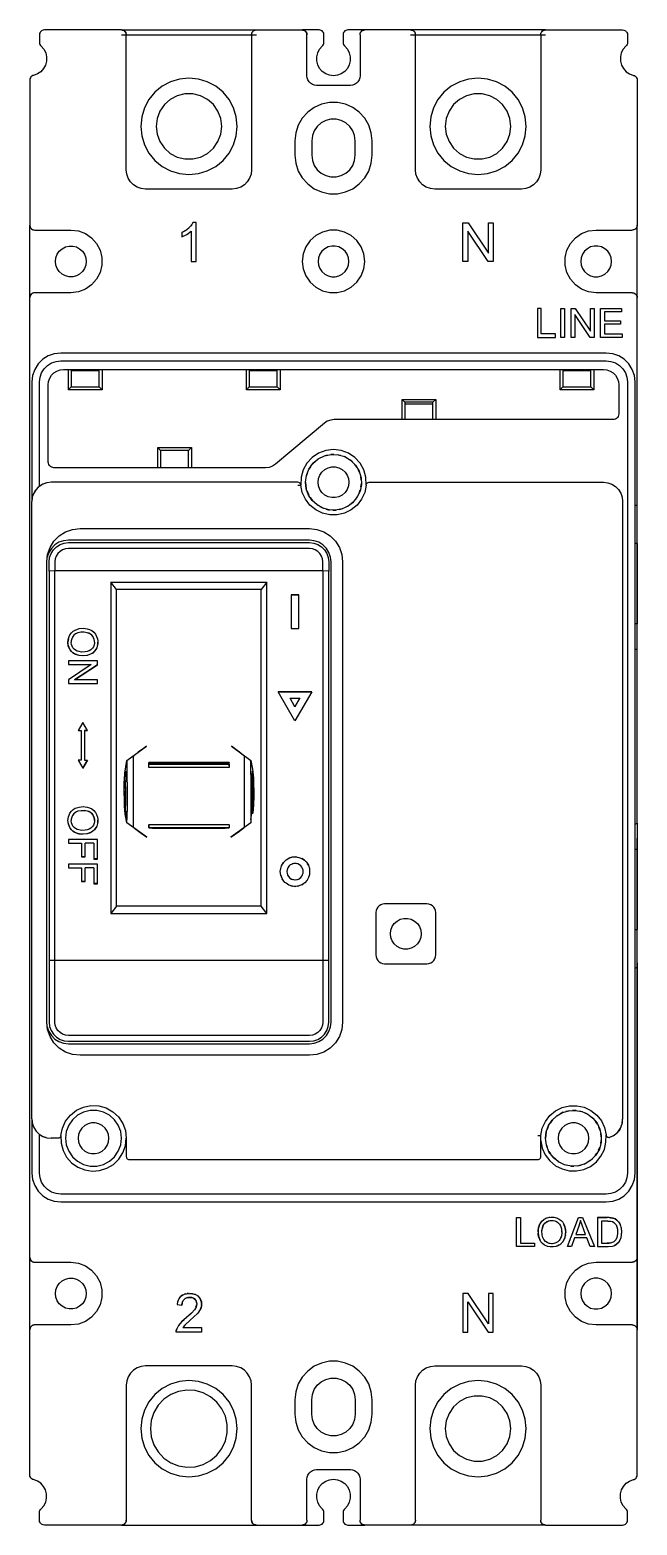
# Model space of a CAD drawing. Header units: millimetres. Extents: x 0 to 63, y 0 to 155.
import ezdxf

# ---------------------------------------------------------------- set-up
doc = ezdxf.new("R2010")
doc.units = ezdxf.units.MM

# ---------------------------------------------------------------- blocks, each defined once
blk = doc.blocks.new('CHINT_844e067f2df454908d8db88a5d3bc389_FACE_0')
at = {"color": 141, "linetype": 'Continuous', "true_color": 0x40d9ff}
for p, q in [((9.5, 154.5), (23.5, 154.5)), ((39.5, 154.5), (53.5, 154.5)), ((16.14, 134.22), (15.76, 134.01)), ((16.66, 134.65), (16.48, 134.48)), ((16.8, 134.83), (16.73, 134.74)), ((4, 117.7), (4, 119.8)), ((4.3, 119.8), (4.3, 118)), ((4.3, 119.7), (7.2, 119.7)), ((7.2, 118), (7.2, 119.8)), ((7.5, 119.8), (7.5, 117.7)), ((22.46, 117.7), (22.46, 119.8)), ((22.76, 119.8), (22.76, 118)), ((22.76, 119.7), (25.66, 119.7)), ((25.66, 118), (25.66, 119.8)), ((25.96, 119.8), (25.96, 117.7)), ((55.01, 117.7), (55.01, 119.8)), ((55.31, 119.8), (55.31, 118)), ((55.31, 119.7), (58.21, 119.7)), ((58.21, 118), (58.21, 119.8)), ((58.51, 119.8), (58.51, 117.7)), ((4, 117.7), (4.3, 118)), ((4.3, 118), (7.2, 118)), ((7.2, 118), (7.5, 117.7)), ((22.46, 117.7), (22.76, 118)), ((22.76, 118), (25.66, 118)), ((25.66, 118), (25.96, 117.7)), ((55.01, 117.7), (55.31, 118)), ((55.31, 118), (58.21, 118)), ((58.21, 118), (58.51, 117.7)), ((7.5, 117.7), (4, 117.7)), ((25.96, 117.7), (22.46, 117.7)), ((38.91, 116.4), (38.61, 116.7)), ((38.61, 116.7), (42.11, 116.7)), ((38.61, 114.6), (38.61, 116.7)), ((38.91, 116.4), (38.91, 114.6)), ((41.81, 116.4), (38.91, 116.4)), ((42.11, 116.7), (41.81, 116.4)), ((41.81, 114.6), (41.81, 116.4)), ((42.11, 116.7), (42.11, 114.6)), ((58.51, 117.7), (55.01, 117.7)), ((41.81, 116.2), (38.91, 116.2)), ((13.56, 111.4), (13.26, 111.7)), ((13.26, 111.7), (16.76, 111.7)), ((13.26, 109.6), (13.26, 111.7)), ((16.76, 111.7), (16.46, 111.4)), ((16.76, 111.7), (16.76, 109.6)), ((16.46, 111.4), (13.56, 111.4)), ((13.56, 111.4), (13.56, 109.6)), ((16.46, 109.6), (16.46, 111.4)), ((29.58, 110.24), (29.35, 110.04)), ((30.16, 110.65), (29.89, 110.5)), ((30.83, 110.9), (30.52, 110.82)), ((31.53, 110.98), (31.21, 110.98)), ((32.23, 110.88), (31.91, 110.96)), ((32.89, 110.62), (32.59, 110.78)), ((33.46, 110.21), (33.21, 110.43)), ((28.77, 109.02), (28.69, 108.8)), ((29.1, 109.7), (28.94, 109.46)), ((33.91, 109.67), (33.72, 109.95)), ((34.22, 109.04), (34.1, 109.35)), ((34.37, 108.35), (34.33, 108.68)), ((28.6, 108.1), (28.68, 107.41)), ((28.76, 107.2), (28.93, 106.77)), ((34.15, 106.97), (34.28, 107.31)), ((34.34, 107.63), (34.39, 107.98)), ((0.2, 42.1), (0.2, 106.1)), ((29.08, 106.54), (29.31, 106.2)), ((29.53, 106), (29.83, 105.74)), ((30.09, 105.59), (30.43, 105.41)), ((32.75, 105.51), (33.08, 105.68)), ((33.33, 105.88), (33.6, 106.12)), ((33.81, 106.37), (34.01, 106.67)), ((30.73, 105.32), (31.1, 105.23)), ((31.42, 105.22), (31.79, 105.22)), ((32.1, 105.28), (32.46, 105.37)), ((27.9, 96.41), (27.1, 96.41)), ((4.28, 91.67), (4.28, 91.65)), ((4.28, 91.54), (4.28, 91.54)), ((4.57, 92.25), (4.42, 92.06)), ((4.98, 92.5), (4.77, 92.4)), ((5.62, 92.56), (5.29, 92.56)), ((4, 87.24), (7, 87.24)), ((29.24, 86.39), (25.75, 86.39)), ((27.5, 84.83), (27.5, 84.83)), ((5.02, 79.29), (5.5, 78.47)), ((5.5, 78.47), (5.98, 79.29)), ((5.5, 78.46), (5.5, 78.47)), ((9.94, 77.04), (10.07, 77.93)), ((23.06, 77.04), (22.93, 77.93)), ((9.91, 76.56), (9.91, 76.57)), ((9.91, 76.51), (9.91, 76.56)), ((23.09, 76.48), (23.09, 76.47)), ((23.09, 76.45), (23.09, 76.41)), ((23.09, 76.4), (23.09, 74.75)), ((4.28, 73.19), (4.28, 73.14)), ((4.28, 73.05), (4.28, 73.05)), ((4.28, 73.05), (4.28, 73.05)), ((4.57, 73.76), (4.42, 73.57)), ((4.98, 74.01), (4.75, 73.9)), ((22.93, 73.14), (23.06, 74.02)), ((6.65, 70.68), (5.72, 70.68)), ((5.72, 69.28), (5.36, 69.28)), ((7, 69.06), (6.65, 69.06)), ((26.11, 68.36), (26.08, 68.26)), ((26.31, 68.69), (26.22, 68.54)), ((27.08, 69.2), (26.86, 69.13)), ((26.98, 69.17), (26.98, 69.17)), ((27.45, 69.26), (27.18, 69.24)), ((27.72, 69.25), (27.54, 69.27)), ((28.48, 68.93), (28.22, 69.1)), ((28.7, 68.71), (28.61, 68.79)), ((28.89, 68.4), (28.8, 68.56)), ((5.72, 66.72), (5.36, 66.72)), ((6.65, 68.12), (5.72, 68.12)), ((26.03, 67.37), (26.11, 67.16)), ((28.3, 67.43), (28.3, 67.43)), ((28.35, 67.58), (28.35, 67.58)), ((28.92, 67.14), (28.92, 67.14)), ((7, 66.5), (6.65, 66.5)), ((27.09, 66.28), (27.23, 66.24)), ((27.38, 66.23), (27.59, 66.21)), ((27.76, 66.24), (27.91, 66.26)), ((28.22, 66.38), (28.4, 66.51)), ((54.21, 42), (53.98, 41.66)), ((54.72, 42.46), (54.42, 42.2)), ((55.32, 42.79), (54.98, 42.61)), ((55.98, 42.96), (55.62, 42.87)), ((56.67, 42.98), (56.3, 42.98)), ((57.34, 42.83), (56.98, 42.92)), ((57.96, 42.53), (57.63, 42.7)), ((58.49, 42.1), (58.21, 42.34)), ((53.58, 40.78), (53.5, 40.1)), ((53.82, 41.43), (53.66, 41)), ((58.9, 41.55), (58.69, 41.85)), ((59.17, 40.92), (59.04, 41.26)), ((59.28, 40.25), (59.24, 40.6)), ((60.5, 40.36), (60.5, 40.35)), ((53.59, 39.4), (53.67, 39.17)), ((59.01, 38.87), (59.13, 39.19)), ((59.23, 39.55), (59.27, 39.88)), ((53.85, 38.73), (54.01, 38.5)), ((54.26, 38.15), (54.48, 37.95)), ((54.79, 37.69), (55.07, 37.55)), ((55.43, 37.37), (55.74, 37.3)), ((56.12, 37.22), (56.45, 37.22)), ((56.83, 37.24), (57.15, 37.32)), ((57.51, 37.43), (57.81, 37.59)), ((58.13, 37.78), (58.38, 38)), ((58.64, 38.27), (58.83, 38.55)), ((53.17, 30.74), (53.24, 31)), ((53.29, 31.11), (53.32, 31.16)), ((53.43, 31.3), (53.61, 31.43)), ((53.63, 31.45), (53.82, 31.53)), ((53.86, 31.54), (54.03, 31.58)), ((54.09, 31.58), (54.3, 31.58)), ((54.3, 31.58), (54.51, 31.53)), ((54.57, 31.5), (54.66, 31.45)), ((54.74, 31.4), (54.8, 31.35)), ((54.91, 31.24), (54.94, 31.2)), ((55.05, 31.01), (55.14, 30.73)), ((59.96, 31.52), (60.24, 31.5)), ((60.56, 31.8), (60.56, 31.8)), ((53.13, 30.42), (53.15, 30.6)), ((53.15, 30.07), (53.14, 30.15)), ((53.22, 29.81), (53.2, 29.87)), ((53.33, 29.59), (53.29, 29.66)), ((54.98, 29.61), (54.92, 29.52)), ((55.11, 29.89), (55.05, 29.72)), ((55.18, 30.31), (55.14, 29.98)), ((55.15, 30.66), (55.17, 30.38)), ((60.77, 29.57), (60.75, 29.54)), ((60.89, 29.82), (60.81, 29.65)), ((60.9, 30.92), (60.92, 30.84)), ((60.95, 30.67), (60.95, 30.62)), ((60.96, 30.24), (60.95, 30.18)), ((53.51, 29.4), (53.49, 29.41)), ((53.74, 29.25), (53.67, 29.28)), ((53.97, 29.18), (53.88, 29.2)), ((54.21, 29.17), (54.11, 29.17)), ((54.45, 29.21), (54.35, 29.18)), ((54.65, 29.3), (54.57, 29.25)), ((54.83, 29.43), (54.76, 29.36)), ((60.22, 29.25), (59.89, 29.23)), ((60.4, 29.29), (60.37, 29.28)), ((60.55, 29.35), (60.5, 29.33)), ((60.67, 29.44), (60.57, 29.36)), ((16.21, 23.54), (16.13, 23.5)), ((16.39, 23.59), (16.29, 23.57)), ((16.59, 23.61), (16.46, 23.6)), ((16.78, 23.58), (16.64, 23.61)), ((16.93, 23.53), (16.81, 23.58)), ((17.11, 23.41), (16.97, 23.51)), ((17.19, 23.32), (17.17, 23.33)), ((17.25, 23.21), (17.22, 23.27)), ((15.79, 22.96), (15.78, 22.81)), ((15.8, 23.03), (15.79, 22.98)), ((15.87, 23.23), (15.83, 23.13)), ((16.58, 21.81), (16.77, 21.98)), ((17.23, 22.58), (17.28, 22.71)), ((17.3, 23.07), (17.28, 23.13)), ((17.29, 22.75), (17.3, 22.82)), ((17.31, 22.92), (17.31, 22.97))]:
    blk.add_line(p, q, dxfattribs=at)
for points in [[(9.5, 155), (1.5, 155), (1.39, 154.99), (1.28, 154.95), (1.19, 154.89), (1.11, 154.81), (1.05, 154.72), (1.01, 154.61), (1, 154.5), (1, 153.68), (1.01, 153.57), (1.04, 153.47), (1.1, 153.38), (1.17, 153.3), (1.45, 152.99), (1.64, 152.61), (1.74, 152.2), (1.73, 151.77), (1.63, 151.36), (1.43, 150.99), (1.14, 150.67), (0.79, 150.44), (0.39, 150.29), (0.28, 150.26), (0.19, 150.2), (0.11, 150.12), (0.05, 150.02), (0.01, 149.92), (0, 149.81), (0, 134.75)], [(9.5, 155), (23.5, 155), (28.25, 155)], [(9.5, 155), (9.58, 154.99), (9.6, 154.99)], [(10, 154.5), (9.99, 154.61), (9.95, 154.72), (9.89, 154.81), (9.81, 154.89), (9.72, 154.95), (9.61, 154.99), (9.5, 155)], [(23, 154.5), (23.01, 154.61), (23.05, 154.72), (23.11, 154.81), (23.19, 154.89), (23.28, 154.95), (23.39, 154.99), (23.5, 155)], [(34.75, 155), (33, 155), (32.89, 154.99), (32.78, 154.95), (32.69, 154.89), (32.61, 154.81), (32.55, 154.72), (32.51, 154.61), (32.5, 154.5), (32.5, 153.68), (32.51, 153.57), (32.54, 153.47), (32.6, 153.38), (32.67, 153.3), (32.94, 152.99), (33.14, 152.61), (33.24, 152.21), (33.24, 151.78), (33.13, 151.38), (32.94, 151), (32.66, 150.69), (32.31, 150.45), (31.92, 150.3), (31.5, 150.25), (31.08, 150.3), (30.69, 150.45), (30.34, 150.69), (30.06, 151), (29.87, 151.38), (29.76, 151.78), (29.76, 152.21), (29.86, 152.61), (30.06, 152.99), (30.33, 153.3), (30.4, 153.38), (30.46, 153.47), (30.49, 153.57), (30.5, 153.68), (30.5, 154.5), (30.49, 154.61), (30.45, 154.72), (30.39, 154.81), (30.31, 154.89), (30.22, 154.95), (30.11, 154.99), (30, 155), (28.25, 155)], [(28.25, 155), (28.33, 154.99), (28.35, 154.99)], [(28.75, 154.5), (28.74, 154.61), (28.7, 154.72), (28.64, 154.81), (28.56, 154.89), (28.47, 154.95), (28.36, 154.99), (28.25, 155)], [(34.25, 154.5), (34.26, 154.61), (34.3, 154.72), (34.36, 154.81), (34.44, 154.89), (34.53, 154.95), (34.64, 154.99), (34.75, 155)], [(53.5, 155), (39.5, 155), (34.75, 155)], [(39.5, 155), (39.58, 154.99), (39.6, 154.99)], [(39.5, 155), (39.61, 154.99), (39.72, 154.95), (39.81, 154.89), (39.89, 154.81), (39.95, 154.72), (39.99, 154.61), (40, 154.5)], [(53, 154.5), (53.01, 154.61), (53.05, 154.72), (53.11, 154.81), (53.19, 154.89), (53.28, 154.95), (53.39, 154.99), (53.5, 155)], [(53.5, 155), (61.5, 155), (61.61, 154.99), (61.72, 154.95), (61.81, 154.89), (61.89, 154.81), (61.95, 154.72), (61.99, 154.61), (62, 154.5), (62, 153.68), (61.99, 153.57), (61.96, 153.47), (61.9, 153.38), (61.83, 153.3), (61.55, 152.99), (61.36, 152.61), (61.26, 152.2), (61.27, 151.77), (61.37, 151.36), (61.57, 150.99), (61.86, 150.67), (62.21, 150.44), (62.61, 150.29), (62.72, 150.26), (62.81, 150.2), (62.89, 150.12), (62.95, 150.02), (62.99, 149.92), (63, 149.81), (63, 134.75)], [(9.62, 154.98), (9.65, 154.98), (9.68, 154.96)], [(9.74, 154.94), (9.76, 154.93), (9.79, 154.9)], [(9.82, 154.89), (9.83, 154.88), (9.89, 154.82), (9.89, 154.81)], [(9.9, 154.8), (9.94, 154.75), (9.94, 154.73)], [(9.96, 154.7), (9.97, 154.67), (9.98, 154.63)], [(9.99, 154.6), (9.99, 154.59), (10, 154.5)], [(23, 154.5), (23, 140.5), (22.95, 140.05), (22.8, 139.63), (22.56, 139.25), (22.25, 138.94), (21.87, 138.7), (21.45, 138.55), (21, 138.5), (12, 138.5), (11.55, 138.55), (11.13, 138.7), (10.75, 138.94), (10.44, 139.25), (10.2, 139.63), (10.05, 140.05), (10, 140.5), (10, 154.5)], [(23, 154.5), (23, 154.55), (23.01, 154.59), (23.01, 154.6)], [(23.02, 154.63), (23.03, 154.68), (23.04, 154.7)], [(23.06, 154.73), (23.07, 154.76), (23.09, 154.78)], [(23.13, 154.83), (23.15, 154.85), (23.17, 154.87)], [(23.23, 154.91), (23.25, 154.93), (23.27, 154.94)], [(23.34, 154.97), (23.37, 154.98), (23.38, 154.98)], [(28.37, 154.98), (28.4, 154.98), (28.43, 154.96)], [(28.49, 154.94), (28.51, 154.93), (28.54, 154.9)], [(28.57, 154.89), (28.58, 154.88), (28.64, 154.82), (28.64, 154.81)], [(28.65, 154.8), (28.69, 154.75), (28.69, 154.73)], [(28.71, 154.7), (28.72, 154.67), (28.73, 154.63)], [(28.74, 154.6), (28.74, 154.59), (28.75, 154.5)], [(34.25, 154.5), (34.25, 150.25), (34.22, 150.03), (34.15, 149.82), (34.03, 149.63), (33.87, 149.47), (33.68, 149.35), (33.47, 149.28), (33.25, 149.25), (29.75, 149.25), (29.53, 149.28), (29.32, 149.35), (29.13, 149.47), (28.97, 149.63), (28.85, 149.82), (28.78, 150.03), (28.75, 150.25), (28.75, 154.5)], [(34.25, 154.5), (34.25, 154.55), (34.26, 154.59), (34.26, 154.6)], [(34.27, 154.63), (34.28, 154.68), (34.29, 154.7)], [(34.31, 154.73), (34.32, 154.76), (34.34, 154.78)], [(34.38, 154.83), (34.4, 154.85), (34.42, 154.87)], [(34.48, 154.91), (34.5, 154.93), (34.52, 154.94)], [(34.59, 154.97), (34.62, 154.98), (34.63, 154.98)], [(39.62, 154.98), (39.65, 154.98), (39.68, 154.96)], [(39.74, 154.94), (39.76, 154.93), (39.79, 154.9)], [(39.82, 154.89), (39.83, 154.88), (39.89, 154.82), (39.89, 154.81)], [(39.9, 154.8), (39.94, 154.75), (39.94, 154.73)], [(39.96, 154.7), (39.97, 154.67), (39.98, 154.63)], [(39.99, 154.6), (39.99, 154.59), (40, 154.5)], [(53, 154.5), (53, 140.5), (52.95, 140.05), (52.8, 139.63), (52.56, 139.25), (52.25, 138.94), (51.87, 138.7), (51.45, 138.55), (51, 138.5), (42, 138.5), (41.55, 138.55), (41.13, 138.7), (40.75, 138.94), (40.44, 139.25), (40.2, 139.63), (40.05, 140.05), (40, 140.5), (40, 154.5)], [(53, 154.5), (53, 154.55), (53.01, 154.59), (53.01, 154.6)], [(53.02, 154.63), (53.03, 154.68), (53.04, 154.7)], [(53.06, 154.73), (53.07, 154.76), (53.09, 154.78)], [(53.13, 154.83), (53.15, 154.85), (53.17, 154.87)], [(53.23, 154.91), (53.25, 154.93), (53.27, 154.94)], [(53.34, 154.97), (53.37, 154.98), (53.38, 154.98)], [(11.6, 145.98), (11.5, 145), (11.6, 144.02), (11.88, 143.09), (12.34, 142.22), (12.96, 141.46), (13.72, 140.84), (14.59, 140.38), (15.52, 140.1), (16.5, 140), (17.48, 140.1), (18.41, 140.38), (19.28, 140.84), (20.04, 141.46), (20.66, 142.22), (21.12, 143.09), (21.4, 144.02), (21.5, 145), (21.4, 145.98), (21.12, 146.91), (20.66, 147.78), (20.04, 148.54), (19.28, 149.16), (18.41, 149.62), (17.48, 149.9), (16.5, 150), (15.52, 149.9), (14.59, 149.62), (13.72, 149.16), (12.96, 148.54), (12.34, 147.78), (11.88, 146.91), (11.6, 145.98)], [(41.6, 145.98), (41.5, 145), (41.6, 144.02), (41.88, 143.09), (42.34, 142.22), (42.96, 141.46), (43.72, 140.84), (44.59, 140.38), (45.52, 140.1), (46.5, 140), (47.48, 140.1), (48.41, 140.38), (49.28, 140.84), (50.04, 141.46), (50.66, 142.22), (51.12, 143.09), (51.4, 144.02), (51.5, 145), (51.4, 145.98), (51.12, 146.91), (50.66, 147.78), (50.04, 148.54), (49.28, 149.16), (48.41, 149.62), (47.48, 149.9), (46.5, 150), (45.52, 149.9), (44.59, 149.62), (43.72, 149.16), (42.96, 148.54), (42.34, 147.78), (41.88, 146.91), (41.6, 145.98)], [(19.8, 144.19), (19.9, 145), (19.8, 145.81), (19.51, 146.58), (19.04, 147.25), (18.43, 147.8), (17.71, 148.18), (16.91, 148.38), (16.09, 148.38), (15.29, 148.18), (14.57, 147.8), (13.96, 147.25), (13.49, 146.58), (13.2, 145.81), (13.1, 145), (13.2, 144.19), (13.49, 143.42), (13.96, 142.75), (14.57, 142.2), (15.29, 141.82), (16.09, 141.62), (16.91, 141.62), (17.71, 141.82), (18.43, 142.2), (19.04, 142.75), (19.51, 143.42), (19.8, 144.19)], [(35.5, 142), (35.5, 143.5), (35.41, 144.33), (35.15, 145.13), (34.74, 145.85), (34.18, 146.47), (33.5, 146.96), (32.74, 147.3), (31.92, 147.48), (31.08, 147.48), (30.26, 147.3), (29.5, 146.96), (28.82, 146.47), (28.26, 145.85), (27.85, 145.13), (27.59, 144.33), (27.5, 143.5), (27.5, 142), (27.59, 141.17), (27.85, 140.37), (28.26, 139.65), (28.82, 139.03), (29.5, 138.54), (30.26, 138.2), (31.08, 138.02), (31.92, 138.02), (32.74, 138.2), (33.5, 138.54), (34.18, 139.03), (34.74, 139.65), (35.15, 140.37), (35.41, 141.17), (35.5, 142)], [(49.8, 144.19), (49.9, 145), (49.8, 145.81), (49.51, 146.58), (49.04, 147.25), (48.43, 147.8), (47.71, 148.18), (46.91, 148.38), (46.09, 148.38), (45.29, 148.18), (44.57, 147.8), (43.96, 147.25), (43.49, 146.58), (43.2, 145.81), (43.1, 145), (43.2, 144.19), (43.49, 143.42), (43.96, 142.75), (44.57, 142.2), (45.29, 141.82), (46.09, 141.62), (46.91, 141.62), (47.71, 141.82), (48.43, 142.2), (49.04, 142.75), (49.51, 143.42), (49.8, 144.19)], [(29.32, 144.04), (29.25, 143.5), (29.25, 142), (29.32, 141.46), (29.51, 140.95), (29.82, 140.51), (30.22, 140.15), (30.7, 139.9), (31.23, 139.77), (31.77, 139.77), (32.3, 139.9), (32.78, 140.15), (33.18, 140.51), (33.49, 140.95), (33.68, 141.46), (33.75, 142), (33.75, 143.5), (33.68, 144.04), (33.49, 144.55), (33.18, 144.99), (32.78, 145.35), (32.3, 145.6), (31.77, 145.73), (31.23, 145.73), (30.7, 145.6), (30.22, 145.35), (29.82, 144.99), (29.51, 144.55), (29.32, 144.04)], [(15.76, 134.01), (15.76, 133.54), (16.28, 133.79), (16.75, 134.13), (16.75, 131), (17.24, 131), (17.24, 135.02), (16.92, 135.02), (16.8, 134.82), (16.65, 134.64), (16.48, 134.48)], [(44.92, 131), (44.92, 135), (45.47, 135), (47.57, 131.86), (47.57, 135), (48.08, 135), (48.08, 131), (47.53, 131), (45.43, 134.14), (45.43, 131), (44.92, 131)], [(0, 20.25), (0, 27.75), (0, 127.25), (0, 134.75)], [(0, 134.75), (0.01, 134.67), (0.01, 134.65)], [(0, 134.75), (0.01, 134.64), (0.05, 134.53), (0.11, 134.44), (0.19, 134.36), (0.28, 134.3), (0.39, 134.26), (0.5, 134.25)], [(0.02, 134.63), (0.02, 134.6), (0.04, 134.57)], [(0.06, 134.51), (0.07, 134.49), (0.1, 134.46)], [(0.11, 134.43), (0.12, 134.42), (0.18, 134.36), (0.19, 134.36)], [(0.2, 134.35), (0.25, 134.31), (0.27, 134.31)], [(0.3, 134.29), (0.33, 134.28), (0.37, 134.27)], [(0.4, 134.26), (0.41, 134.26), (0.5, 134.25)], [(0.5, 134.25), (4.25, 134.25), (5.03, 134.16), (5.76, 133.88), (6.41, 133.43), (6.92, 132.85), (7.29, 132.15), (7.48, 131.39), (7.48, 130.61), (7.29, 129.85), (6.92, 129.15), (6.41, 128.57), (5.76, 128.12), (5.03, 127.84), (4.25, 127.75), (0.5, 127.75)], [(15.76, 134.01), (16.14, 134.22), (16.48, 134.48)], [(28.34, 131.78), (28.25, 131), (28.34, 130.22), (28.62, 129.49), (29.07, 128.84), (29.65, 128.33), (30.35, 127.96), (31.11, 127.77), (31.89, 127.77), (32.65, 127.96), (33.35, 128.33), (33.93, 128.84), (34.38, 129.49), (34.66, 130.22), (34.75, 131), (34.66, 131.78), (34.38, 132.51), (33.93, 133.16), (33.35, 133.67), (32.65, 134.04), (31.89, 134.23), (31.11, 134.23), (30.35, 134.04), (29.65, 133.67), (29.07, 133.16), (28.62, 132.51), (28.34, 131.78)], [(62.5, 127.75), (58.75, 127.75), (57.97, 127.84), (57.24, 128.12), (56.59, 128.57), (56.08, 129.15), (55.71, 129.85), (55.52, 130.61), (55.52, 131.39), (55.71, 132.15), (56.08, 132.85), (56.59, 133.43), (57.24, 133.88), (57.97, 134.16), (58.75, 134.25), (62.5, 134.25)], [(63, 134.75), (62.99, 134.64), (62.95, 134.53), (62.89, 134.44), (62.81, 134.36), (62.72, 134.3), (62.61, 134.26), (62.5, 134.25)], [(62.6, 134.26), (62.59, 134.26), (62.5, 134.25)], [(62.7, 134.29), (62.67, 134.28), (62.63, 134.27)], [(62.8, 134.35), (62.75, 134.31), (62.73, 134.31)], [(62.89, 134.43), (62.88, 134.42), (62.82, 134.36), (62.81, 134.36)], [(62.94, 134.51), (62.93, 134.49), (62.9, 134.46)], [(62.98, 134.63), (62.98, 134.6), (62.96, 134.57)], [(63, 134.75), (62.99, 134.67), (62.99, 134.65)], [(63, 105.22), (63, 105.73), (63, 127.25), (63, 134.75)], [(5.8, 131.38), (5.85, 131), (5.8, 130.62), (5.67, 130.26), (5.45, 129.94), (5.16, 129.68), (4.82, 129.5), (4.44, 129.41), (4.06, 129.41), (3.68, 129.5), (3.34, 129.68), (3.05, 129.94), (2.83, 130.26), (2.7, 130.62), (2.65, 131), (2.7, 131.38), (2.83, 131.74), (3.05, 132.06), (3.34, 132.32), (3.68, 132.5), (4.06, 132.59), (4.44, 132.59), (4.82, 132.5), (5.16, 132.32), (5.45, 132.06), (5.67, 131.74), (5.8, 131.38)], [(29.95, 131.38), (29.9, 131), (29.95, 130.62), (30.08, 130.26), (30.3, 129.94), (30.59, 129.68), (30.93, 129.5), (31.31, 129.41), (31.69, 129.41), (32.07, 129.5), (32.41, 129.68), (32.7, 129.94), (32.92, 130.26), (33.05, 130.62), (33.1, 131), (33.05, 131.38), (32.92, 131.74), (32.7, 132.06), (32.41, 132.32), (32.07, 132.5), (31.69, 132.59), (31.31, 132.59), (30.93, 132.5), (30.59, 132.32), (30.3, 132.06), (30.08, 131.74), (29.95, 131.38)], [(57.2, 131.38), (57.15, 131), (57.2, 130.62), (57.33, 130.26), (57.55, 129.94), (57.84, 129.68), (58.18, 129.5), (58.56, 129.41), (58.94, 129.41), (59.32, 129.5), (59.66, 129.68), (59.95, 129.94), (60.17, 130.26), (60.3, 130.62), (60.35, 131), (60.3, 131.38), (60.17, 131.74), (59.95, 132.06), (59.66, 132.32), (59.32, 132.5), (58.94, 132.59), (58.56, 132.59), (58.18, 132.5), (57.84, 132.32), (57.55, 132.06), (57.33, 131.74), (57.2, 131.38)], [(0.5, 127.75), (0.39, 127.74), (0.28, 127.7), (0.19, 127.64), (0.11, 127.56), (0.05, 127.47), (0.01, 127.36), (0, 127.25)], [(0.03, 127.41), (0.02, 127.38), (0.02, 127.37)], [(0.09, 127.52), (0.07, 127.5), (0.06, 127.48)], [(0.17, 127.62), (0.15, 127.6), (0.13, 127.58)], [(0.27, 127.69), (0.24, 127.68), (0.22, 127.66)], [(0.37, 127.73), (0.32, 127.72), (0.3, 127.71)], [(0.5, 127.75), (0.45, 127.75), (0.41, 127.74), (0.4, 127.74)], [(62.5, 127.75), (62.55, 127.75), (62.59, 127.74), (62.6, 127.74)], [(62.5, 127.75), (62.61, 127.74), (62.72, 127.7), (62.81, 127.64), (62.89, 127.56), (62.95, 127.47), (62.99, 127.36), (63, 127.25)], [(62.63, 127.73), (62.68, 127.72), (62.7, 127.71)], [(62.73, 127.69), (62.76, 127.68), (62.78, 127.66)], [(62.83, 127.62), (62.85, 127.6), (62.87, 127.58)], [(62.91, 127.52), (62.93, 127.5), (62.94, 127.48)], [(62.97, 127.41), (62.98, 127.38), (62.98, 127.37)], [(52.66, 123.13), (54.53, 123.13), (54.53, 123.48), (53.06, 123.48), (53.06, 126.13), (52.66, 126.13), (52.66, 123.13)], [(55.07, 123.13), (55.07, 126.13), (55.47, 126.13), (55.47, 123.13), (55.07, 123.13)], [(56.17, 123.13), (56.17, 126.13), (56.57, 126.13), (58.15, 123.77), (58.15, 126.13), (58.53, 126.13), (58.53, 123.13), (58.12, 123.13), (56.55, 125.48), (56.55, 123.13), (56.17, 123.13)], [(59.21, 123.13), (59.21, 126.13), (61.38, 126.13), (61.38, 125.77), (59.6, 125.77), (59.6, 124.85), (61.26, 124.85), (61.26, 124.5), (59.6, 124.5), (59.6, 123.48), (61.44, 123.48), (61.44, 123.13), (59.21, 123.13)], [(0.2, 42.1), (0.2, 36.5), (0.28, 35.83), (0.5, 35.2), (0.85, 34.63), (1.33, 34.15), (1.9, 33.8), (2.53, 33.58), (3.2, 33.5), (59.8, 33.5), (60.47, 33.58), (61.1, 33.8), (61.67, 34.15), (62.15, 34.63), (62.5, 35.2), (62.72, 35.83), (62.8, 36.5), (62.8, 118.5), (62.72, 119.17), (62.5, 119.8), (62.15, 120.37), (61.67, 120.85), (61.1, 121.2), (60.47, 121.42), (59.8, 121.5), (3.2, 121.5), (2.53, 121.42), (1.9, 121.2), (1.33, 120.85), (0.85, 120.37), (0.5, 119.8), (0.28, 119.17), (0.2, 118.5), (0.2, 106.1)], [(1, 107.7), (1, 118.5), (1.06, 118.99), (1.22, 119.45), (1.48, 119.87), (1.83, 120.22), (2.25, 120.48), (2.71, 120.64), (3.2, 120.7), (59.8, 120.7), (60.29, 120.64), (60.75, 120.48), (61.17, 120.22), (61.52, 119.87), (61.78, 119.45), (61.94, 118.99), (62, 118.5), (62, 36.5), (61.94, 36.01), (61.78, 35.55), (61.52, 35.13), (61.17, 34.78), (60.75, 34.52), (60.29, 34.36), (59.8, 34.3), (3.2, 34.3), (2.71, 34.36), (2.25, 34.52), (1.83, 34.78), (1.48, 35.13), (1.22, 35.55), (1.06, 36.01), (1, 36.5), (1, 40.5)], [(60.63, 114.62), (60.5, 114.6), (31.58, 114.6), (31.21, 114.56), (30.86, 114.43), (30.55, 114.23), (25.48, 109.97), (25.17, 109.77), (24.82, 109.64), (24.45, 109.6), (2.5, 109.6), (2.37, 109.62), (2.24, 109.66), (2.13, 109.73), (2.03, 109.83), (1.96, 109.94), (1.92, 110.07), (1.9, 110.2), (1.9, 118.2), (1.94, 118.56), (2.06, 118.89), (2.25, 119.2), (2.5, 119.45), (2.81, 119.64), (3.14, 119.76), (3.5, 119.8), (59.5, 119.8), (59.86, 119.76), (60.19, 119.64), (60.5, 119.45), (60.75, 119.2), (60.94, 118.89), (61.06, 118.56), (61.1, 118.2), (61.1, 115.2), (61.08, 115.07), (61.04, 114.94), (60.97, 114.83), (60.87, 114.73), (60.76, 114.66), (60.63, 114.62)], [(34.89, 107.82), (34.86, 108.62), (34.64, 109.4), (34.25, 110.09), (33.71, 110.68), (33.05, 111.13), (32.29, 111.41), (31.5, 111.5), (30.71, 111.41), (29.95, 111.13), (29.29, 110.68), (28.75, 110.09), (28.36, 109.4), (28.14, 108.62), (28.11, 107.82)], [(28.6, 108.1), (28.69, 108.81), (28.95, 109.48), (29.37, 110.06), (29.91, 110.53), (30.56, 110.84), (31.26, 110.99), (31.98, 110.96), (32.66, 110.76), (33.28, 110.39), (33.79, 109.88), (34.15, 109.27), (34.36, 108.58), (34.39, 107.86), (34.26, 107.2), (33.97, 106.58), (33.55, 106.05), (33.01, 105.62), (32.39, 105.34), (31.72, 105.21), (31.04, 105.24), (30.39, 105.42), (29.79, 105.76), (29.29, 106.22), (28.92, 106.78), (28.68, 107.42), (28.6, 108.1)], [(33.05, 108.48), (33.1, 108.1), (33.05, 107.72), (32.92, 107.36), (32.7, 107.04), (32.41, 106.78), (32.07, 106.6), (31.69, 106.51), (31.31, 106.51), (30.93, 106.6), (30.59, 106.78), (30.3, 107.04), (30.08, 107.36), (29.95, 107.72), (29.9, 108.1), (29.95, 108.48), (30.08, 108.84), (30.3, 109.16), (30.59, 109.42), (30.93, 109.6), (31.31, 109.69), (31.69, 109.69), (32.07, 109.6), (32.41, 109.42), (32.7, 109.16), (32.92, 108.84), (33.05, 108.48)], [(2.2, 108.1), (1.75, 108.05), (1.33, 107.9), (0.95, 107.66), (0.64, 107.35), (0.4, 106.97), (0.25, 106.55), (0.2, 106.1)], [(0.6, 107.28), (0.47, 107.1), (0.43, 107.02)], [(0.93, 107.64), (0.82, 107.55), (0.67, 107.39), (0.65, 107.36)], [(0.97, 107.67), (1, 107.7), (1.2, 107.82)], [(1.63, 108), (1.37, 107.92), (1.35, 107.91)], [(2.2, 108.1), (1.77, 108.05), (1.76, 108.05)], [(28.11, 107.82), (28.1, 107.9), (28.06, 107.96), (28.02, 108.02), (27.96, 108.06), (27.89, 108.09), (27.81, 108.1), (2.2, 108.1)], [(27.81, 107.8), (27.88, 107.81), (27.94, 107.81), (28, 107.82), (28.05, 107.82), (28.08, 107.82), (28.1, 107.82), (28.11, 107.82)], [(34.89, 107.82), (34.74, 107.06), (34.42, 106.35), (33.94, 105.74), (33.34, 105.24), (32.65, 104.9), (31.89, 104.72), (31.11, 104.72), (30.35, 104.9), (29.66, 105.24), (29.06, 105.74), (28.58, 106.35), (28.26, 107.06), (28.11, 107.82)], [(34.89, 107.82), (34.9, 107.9), (34.94, 107.96), (34.98, 108.02), (35.04, 108.06), (35.11, 108.09), (35.19, 108.1), (59.5, 108.1), (59.95, 108.05), (60.37, 107.9), (60.75, 107.66), (61.06, 107.35), (61.3, 106.97), (61.45, 106.55), (61.5, 106.1), (61.5, 42.08)], [(0.25, 106.5), (0.23, 106.45), (0.2, 106.1)], [(0.37, 106.9), (0.32, 106.78), (0.28, 106.62)], [(62.8, 105.75), (62.88, 105.74), (62.95, 105.74), (62.99, 105.74), (63, 105.73)], [(63, 105.22), (63, 105.23), (63, 105.73)], [(63, 101.77), (63, 102.27), (63, 102.28), (63, 102.32), (63, 102.38), (63, 102.46), (63, 102.55), (63, 102.66), (63, 102.77), (63, 104.73), (63, 104.84), (63, 104.95), (63, 105.04), (63, 105.12), (63, 105.18), (63, 105.22)], [(32.36, 100.62), (32.45, 99.85), (32.45, 52.15), (32.36, 51.38), (32.11, 50.65), (31.7, 50), (31.15, 49.45), (30.5, 49.04), (29.77, 48.79), (29, 48.7), (5.2, 48.7), (4.43, 48.79), (3.7, 49.04), (3.05, 49.45), (2.5, 50), (2.09, 50.65), (1.84, 51.38), (1.75, 52.15), (1.75, 99.85), (1.84, 100.62), (2.09, 101.35), (2.5, 102), (3.05, 102.55), (3.7, 102.96), (4.43, 103.21), (5.2, 103.3), (29, 103.3), (29.77, 103.21), (30.5, 102.96), (31.15, 102.55), (31.7, 102), (32.11, 101.35), (32.36, 100.62)], [(1.81, 51.65), (1.97, 51.17), (2.24, 50.75), (2.6, 50.39), (3.02, 50.12), (3.5, 49.96), (4, 49.9), (29, 49.9), (29.5, 49.96), (29.98, 50.12), (30.4, 50.39), (30.76, 50.75), (31.03, 51.17), (31.19, 51.65), (31.25, 52.15), (31.25, 99.85), (31.19, 100.35), (31.03, 100.83), (30.76, 101.25), (30.4, 101.61), (29.98, 101.88), (29.5, 102.04), (29, 102.1), (4, 102.1), (3.5, 102.04), (3.02, 101.88), (2.6, 101.61), (2.24, 101.25), (1.97, 100.83), (1.81, 100.35)], [(2, 98.88), (2, 99.85), (2.05, 100.3), (2.2, 100.72), (2.44, 101.1), (2.75, 101.41), (3.13, 101.65), (3.55, 101.8), (4, 101.85), (29, 101.85), (29.45, 101.8), (29.87, 101.65), (30.25, 101.41), (30.56, 101.1), (30.8, 100.72), (30.95, 100.3), (31, 99.85), (31, 98.88)], [(30.4, 98.91), (30.4, 99.85), (30.36, 100.16), (30.26, 100.46), (30.09, 100.72), (29.87, 100.94), (29.61, 101.11), (29.31, 101.21), (29, 101.25), (4, 101.25), (3.69, 101.21), (3.39, 101.11), (3.13, 100.94), (2.91, 100.72), (2.74, 100.46), (2.64, 100.16), (2.6, 99.85), (2.6, 98.91)], [(62.8, 90.83), (63, 90.75), (63, 92.3), (63, 101.77), (63, 93.43)], [(63, 101.77), (62.99, 101.76), (62.96, 101.76), (62.9, 101.76), (62.82, 101.75), (62.8, 101.75)], [(2, 58.58), (2.6, 58.55), (30.4, 58.55), (31, 58.58), (31, 98.88), (30.4, 98.91), (2.6, 98.91), (2, 98.88), (2, 58.58)], [(2, 98.88), (2, 93.14), (2, 87.38), (2, 81.62), (2, 75.85), (2, 70.08), (2, 64.32), (2, 58.58)], [(2.6, 58.55), (2.6, 64.3), (2.6, 70.07), (2.6, 75.84), (2.6, 81.62), (2.6, 87.4), (2.6, 93.16), (2.6, 98.91)], [(8.99, 97), (8.4, 97.75), (24.6, 97.75), (24.01, 97), (8.99, 97)], [(8.4, 97.75), (8.4, 92.04), (8.4, 86.32), (8.4, 80.59), (8.4, 74.85), (8.4, 69.12), (8.4, 63.4)], [(24.6, 63.4), (24.6, 69.12), (24.6, 74.85), (24.6, 80.59), (24.6, 86.32), (24.6, 92.04), (24.6, 97.75)], [(30.4, 98.91), (30.4, 93.16), (30.4, 87.4), (30.4, 81.62), (30.4, 75.84), (30.4, 70.07), (30.4, 64.3), (30.4, 58.55)], [(31, 58.58), (31, 64.32), (31, 70.08), (31, 75.85), (31, 81.62), (31, 87.38), (31, 93.14), (31, 98.88)], [(8.99, 64.16), (9, 64.16), (9, 69.63), (9, 75.1), (9, 80.59), (9, 86.07), (9, 91.54), (9, 97), (8.99, 97)], [(24.01, 64.16), (24, 64.16), (24, 69.63), (24, 75.1), (24, 80.59), (24, 86.07), (24, 91.54), (24, 97), (24.01, 97)], [(27.1, 92.94), (27.9, 92.94), (27.9, 94.1), (27.9, 95.27), (27.9, 96.43), (27.1, 96.43), (27.1, 95.27), (27.1, 94.1), (27.1, 92.94)], [(62.8, 93.48), (62.88, 93.47), (62.95, 93.46), (62.99, 93.45), (63, 93.43)], [(63, 92.3), (63, 92.42), (63, 92.53), (63, 92.63), (63, 92.71), (63, 92.77), (63, 92.8), (63, 93.43)], [(4.06, 92.1), (4.15, 92.29), (4.31, 92.49), (4.49, 92.66), (4.71, 92.79), (5.11, 92.93), (5.53, 92.97), (5.95, 92.91), (6.18, 92.85), (6.42, 92.73), (6.63, 92.56), (6.8, 92.37), (6.92, 92.13), (7.02, 91.89), (7.05, 91.62), (7.06, 91.53), (7.04, 91.36), (6.99, 91.1), (6.93, 90.94), (6.85, 90.78), (6.7, 90.58), (6.52, 90.4), (6.3, 90.27), (5.93, 90.14), (5.53, 90.1), (5.13, 90.13), (4.75, 90.25), (4.47, 90.41), (4.28, 90.59), (4.13, 90.8), (3.96, 91.13), (3.93, 91.53), (3.99, 91.9), (4.06, 92.1)], [(3.99, 91.87), (3.95, 91.54), (3.94, 91.55)], [(7.01, 91.2), (6.99, 91.1), (6.93, 90.94), (6.85, 90.79), (6.7, 90.59), (6.52, 90.41), (6.3, 90.28), (5.92, 90.15), (5.51, 90.11), (5.11, 90.14), (4.72, 90.27), (4.54, 90.37), (4.31, 90.57), (4.13, 90.81), (4, 91.16), (3.95, 91.54)], [(4.29, 91.54), (4.28, 91.53), (4.28, 91.53)], [(6.72, 91.53), (6.71, 91.62), (6.68, 91.8), (6.61, 91.98), (6.53, 92.12), (6.42, 92.25), (6.28, 92.37), (6.11, 92.45), (5.93, 92.51), (5.62, 92.55), (5.32, 92.55), (4.98, 92.49), (4.75, 92.38), (4.57, 92.24), (4.43, 92.05), (4.34, 91.86), (4.3, 91.67), (4.29, 91.54)], [(6.72, 91.53), (6.71, 91.42), (6.67, 91.24), (6.6, 91.06), (6.49, 90.9), (6.34, 90.75), (6.14, 90.63), (5.94, 90.56), (5.74, 90.52), (5.35, 90.51), (5.1, 90.55), (4.92, 90.6), (4.75, 90.69), (4.6, 90.8), (4.47, 90.95), (4.37, 91.11), (4.31, 91.29), (4.29, 91.48), (4.29, 91.54)], [(5.92, 92.52), (6.1, 92.47), (6.14, 92.45)], [(6.6, 92.01), (6.52, 92.14), (6.42, 92.26), (6.28, 92.38)], [(6.72, 91.53), (6.72, 91.53), (6.72, 91.54)], [(7.03, 91.28), (7.04, 91.36), (7.06, 91.54)], [(63, 72.75), (63, 72.76), (63, 72.79), (63, 72.84), (63, 72.92), (63, 73.02), (63, 73.15), (63, 73.29), (63, 90.21), (63, 90.29), (63, 90.37), (63, 90.47), (63, 90.57), (63, 90.64), (63, 90.7), (63, 90.74), (63, 90.75)], [(4.64, 87.61), (7, 89.18), (7, 89.32), (7, 89.45), (7, 89.59), (4, 89.59), (4, 89.46), (4, 89.34), (4, 89.21), (6.36, 89.21)], [(4, 89.22), (6.36, 89.22), (6.36, 89.21)], [(6.36, 89.21), (4, 87.63), (4, 87.5), (4, 87.36), (4, 87.23), (7, 87.23), (7, 87.35), (7, 87.48), (7, 87.61), (4.64, 87.61)], [(7, 89.19), (5.82, 88.4), (5.23, 88.01), (4.64, 87.62), (4.64, 87.61)], [(27.5, 83.36), (25.75, 86.39), (29.25, 86.39), (27.5, 83.36)], [(27.5, 84.83), (26.99, 85.71), (28.01, 85.71), (27.5, 84.83)], [(27.5, 84.83), (26.99, 85.71), (26.99, 85.71)], [(27.5, 84.83), (28.01, 85.71), (28.01, 85.71)], [(5.68, 82.37), (5.98, 82.37), (5.5, 83.2), (5.02, 82.37), (5.32, 82.37)], [(5.02, 82.38), (5.32, 82.38), (5.32, 82.37)], [(5.32, 82.37), (5.32, 81.34), (5.32, 80.32), (5.32, 79.29), (5.02, 79.29), (5.5, 78.46)], [(5.68, 82.37), (5.68, 81.34), (5.68, 80.32), (5.68, 79.29), (5.98, 79.29), (5.5, 78.46)], [(5.98, 82.38), (5.68, 82.38), (5.68, 82.37)], [(10.07, 79.26), (12.09, 80.74), (11.78, 80.51), (11.48, 80.29), (11.24, 80.11), (11.07, 79.97), (10.94, 79.87), (10.85, 79.8), (10.79, 79.74), (10.74, 79.69), (10.73, 79.67), (10.73, 78.42), (10.73, 78.41), (10.73, 78.35), (10.73, 78.23), (10.73, 77.94), (10.73, 77.53), (10.73, 77.02), (10.73, 76.43), (10.73, 75.8), (10.73, 75.15), (10.73, 74.52), (10.73, 73.93), (10.73, 73.43), (10.73, 73.04), (10.73, 72.77), (10.73, 72.65), (10.73, 72.65), (10.73, 72.34), (10.74, 72.33), (10.76, 72.31), (10.81, 72.27), (10.87, 72.22), (10.99, 72.14), (11.27, 71.93), (11.54, 71.74), (12.14, 71.3), (10.07, 72.8)], [(22.93, 73.14), (22.93, 72.8), (20.86, 71.3), (21.2, 71.54), (21.52, 71.77), (21.76, 71.95), (21.93, 72.08), (22.06, 72.18), (22.15, 72.24), (22.21, 72.29), (22.26, 72.33), (22.27, 72.34), (22.27, 72.65), (22.27, 72.65), (22.27, 72.65), (22.27, 72.77), (22.27, 73.05), (22.27, 73.48), (22.27, 73.97), (22.27, 74.47), (22.27, 74.99), (22.27, 75.5), (22.27, 76.02), (22.27, 76.54), (22.27, 77.04), (22.27, 77.49), (22.27, 77.87), (22.27, 78.14), (22.27, 78.33), (22.27, 78.38), (22.27, 78.41), (22.27, 78.42), (22.27, 79.67), (22.26, 79.69), (22.23, 79.73), (22.13, 79.81), (22.02, 79.9), (21.75, 80.11), (21.49, 80.31), (20.91, 80.74), (22.93, 79.26)], [(10.07, 72.8), (9.9, 73.71), (9.81, 74.63), (9.77, 76.6), (9.85, 77.94), (10.07, 79.26)], [(10.07, 79.26), (10.07, 77.93), (10.07, 77.93)], [(20.67, 79.04), (20.66, 79.04), (20.63, 79.05), (20.59, 79.05), (20.52, 79.06), (20.41, 79.06), (20.28, 79.07), (20.14, 79.07), (12.86, 79.07), (12.74, 79.07), (12.62, 79.06), (12.52, 79.06), (12.43, 79.05), (12.37, 79.05), (12.34, 79.04), (12.33, 79.04)], [(22.93, 77.93), (22.93, 77.93), (22.93, 79.26)], [(22.93, 79.26), (23.1, 78.35), (23.19, 77.42), (23.23, 75.45), (23.15, 74.12), (23.08, 73.73)], [(9.93, 73.85), (9.91, 73.9), (9.86, 74.14), (9.83, 74.49), (9.82, 74.92), (9.82, 75.41), (9.8, 75.92), (9.79, 76.43), (9.79, 76.92), (9.82, 77.35), (9.85, 77.71), (9.9, 77.97), (9.92, 78.03)], [(9.91, 78.14), (9.94, 77.04), (9.94, 77.04), (9.94, 77.04)], [(10.07, 77.93), (10.07, 77.82), (10.07, 77.59), (10.07, 77.25), (10.08, 76.81), (10.08, 76.3), (10.09, 75.75), (10.09, 75.19), (10.08, 74.65), (10.08, 74.15), (10.07, 73.73), (10.07, 73.41), (10.07, 73.21), (10.07, 73.14)], [(12.33, 78.72), (12.33, 78.72), (12.33, 78.97), (12.33, 79.04)], [(20.67, 79.04), (20.66, 79.03), (20.63, 79.02), (20.58, 79.02), (20.52, 79.01), (20.44, 79.01), (20.34, 79.01), (20.25, 79), (20.19, 79), (20.14, 79), (12.86, 79), (12.78, 79), (12.7, 79), (12.59, 79.01), (12.5, 79.01), (12.45, 79.02), (12.4, 79.02), (12.36, 79.03), (12.34, 79.03), (12.33, 79.03), (12.33, 79.04)], [(20.67, 78.87), (20.66, 78.88), (20.63, 78.88), (20.59, 78.89), (20.51, 78.9), (20.41, 78.9), (20.28, 78.91), (20.14, 78.91), (12.86, 78.91), (12.74, 78.91), (12.63, 78.9), (12.52, 78.9), (12.44, 78.89), (12.37, 78.88), (12.34, 78.88), (12.33, 78.87)], [(20.67, 78.87), (20.66, 78.87), (20.63, 78.86), (20.58, 78.86), (20.51, 78.85), (20.43, 78.85), (20.34, 78.84), (20.24, 78.84), (20.19, 78.84), (20.14, 78.84), (12.86, 78.84), (12.78, 78.84), (12.71, 78.84), (12.59, 78.85), (12.51, 78.85), (12.45, 78.85), (12.4, 78.86), (12.37, 78.86), (12.34, 78.87), (12.33, 78.87), (12.33, 78.87)], [(20.67, 78.87), (20.67, 78.8), (20.67, 78.56), (20.66, 78.55), (20.63, 78.55), (20.58, 78.54), (20.51, 78.54), (20.43, 78.53), (20.34, 78.53), (20.24, 78.53), (20.19, 78.53), (20.14, 78.53), (12.86, 78.53), (12.81, 78.53), (12.76, 78.53), (12.66, 78.53), (12.57, 78.53), (12.49, 78.54), (12.42, 78.54), (12.37, 78.55), (12.34, 78.55), (12.33, 78.56), (12.33, 78.8), (12.33, 78.87)], [(20.67, 78.72), (20.67, 78.72), (20.67, 78.97), (20.67, 79.04)], [(22.93, 77.93), (22.93, 77.82), (22.93, 77.59), (22.93, 77.25), (22.92, 76.81), (22.92, 76.3), (22.91, 75.75), (22.91, 75.19), (22.92, 74.65), (22.92, 74.15), (22.93, 73.73), (22.93, 73.41), (22.93, 73.21), (22.93, 73.14)], [(23.06, 77.04), (23.06, 77.04), (23.06, 77.04), (23.09, 78.14)], [(23.06, 73.98), (23.09, 74.15), (23.16, 74.49), (23.18, 74.92), (23.22, 75.41), (23.2, 75.92), (23.19, 76.43), (23.18, 76.92), (23.18, 77.35), (23.15, 77.71), (23.1, 77.97), (23.08, 78.03)], [(9.91, 76.57), (9.91, 76.61), (9.91, 76.63), (9.91, 76.64), (9.91, 76.68), (9.91, 76.68), (9.93, 76.68)], [(9.91, 76.57), (9.91, 76.58), (9.91, 76.59), (9.91, 76.59), (9.91, 76.59), (9.91, 76.61), (9.91, 76.61), (9.92, 76.61), (9.93, 76.61)], [(9.91, 76.56), (9.91, 76.55), (9.91, 76.53), (9.91, 76.53)], [(9.91, 76.55), (9.91, 76.55), (9.92, 76.55), (9.93, 76.55)], [(9.91, 76.53), (9.91, 76.53), (9.91, 76.53)], [(9.91, 76.53), (9.91, 76.52), (9.91, 76.52)], [(9.91, 76.52), (9.91, 76.51), (9.91, 76.5)], [(9.91, 76.52), (9.91, 76.52), (9.92, 76.52), (9.93, 76.52)], [(9.91, 76.51), (9.91, 76.38), (9.91, 76.39)], [(9.91, 76.51), (9.91, 76.51), (9.91, 76.5)], [(9.91, 76.5), (9.91, 76.48), (9.91, 76.46)], [(9.91, 76.46), (9.91, 76.45), (9.91, 76.43), (9.91, 76.36), (9.91, 76.02)], [(9.91, 76.46), (9.91, 76.46), (9.92, 76.46), (9.92, 76.46), (9.93, 76.46)], [(9.91, 76.45), (9.91, 76.44), (9.91, 76.44), (9.91, 76.43)], [(9.91, 76.43), (9.91, 76.43), (9.92, 76.43), (9.93, 76.43)], [(9.91, 76.36), (9.91, 76.36), (9.91, 76.36), (9.91, 76.35), (9.91, 76.34), (9.91, 76.33), (9.91, 76.31), (9.91, 76.3), (9.91, 76.27), (9.91, 76.09), (9.91, 76.07), (9.91, 76.05), (9.91, 76.04), (9.91, 76.02)], [(9.91, 76.02), (9.91, 76.01), (9.91, 76), (9.91, 76), (9.91, 76), (9.92, 76), (9.95, 76)], [(9.91, 76.02), (9.91, 74.62), (9.91, 74.61), (9.91, 74.6), (9.91, 74.58), (9.91, 74.57), (9.91, 74.56), (9.91, 74.55), (9.91, 74.55), (9.92, 74.55), (9.93, 74.55)], [(9.94, 74.02), (9.93, 74.07), (9.93, 74.21), (9.93, 74.41), (9.94, 74.67), (9.95, 74.98), (9.96, 75.23), (9.96, 75.49), (9.96, 75.83), (9.94, 76.15), (9.93, 76.44), (9.93, 76.68), (9.93, 76.87), (9.93, 76.98), (9.94, 77.04)], [(23.06, 77.04), (23.07, 76.98), (23.07, 76.87), (23.07, 76.68), (23.07, 76.44), (23.06, 76.15), (23.04, 75.83), (23.04, 75.49), (23.04, 75.23), (23.05, 74.98), (23.06, 74.67), (23.07, 74.41), (23.07, 74.21), (23.07, 74.07), (23.06, 74.02)], [(23.09, 76.57), (23.09, 76.58), (23.09, 76.58), (23.09, 76.62), (23.09, 76.62), (23.08, 76.62), (23.08, 76.62), (23.07, 76.62)], [(23.09, 76.57), (23.09, 76.57), (23.08, 76.57), (23.08, 76.57), (23.07, 76.57)], [(23.09, 76.53), (23.09, 76.54), (23.09, 76.54), (23.07, 76.54)], [(23.09, 76.52), (23.09, 76.52), (23.08, 76.52), (23.07, 76.52)], [(23.09, 76.48), (23.09, 76.49), (23.09, 76.49), (23.08, 76.49), (23.07, 76.49)], [(23.09, 76.46), (23.09, 76.46), (23.07, 76.46)], [(23.09, 76.53), (23.09, 76.54), (23.09, 76.55), (23.09, 76.56), (23.09, 76.56), (23.09, 76.57), (23.09, 76.57)], [(23.09, 76.52), (23.09, 76.53), (23.09, 76.53)], [(23.09, 76.49), (23.09, 76.5), (23.09, 76.5), (23.09, 76.51), (23.09, 76.51), (23.09, 76.52)], [(23.09, 76.48), (23.09, 76.49), (23.09, 76.51)], [(23.09, 76.48), (23.09, 76.46), (23.09, 76.47)], [(23.09, 76.47), (23.09, 76.47), (23.09, 76.48)], [(23.09, 76.46), (23.09, 76.46), (23.09, 76.47)], [(23.09, 76.4), (23.09, 76.42), (23.09, 76.44), (23.09, 76.46)], [(23.09, 76.4), (23.09, 76.36), (23.09, 76.3), (23.09, 76.22), (23.09, 76.13), (23.09, 76.04), (23.09, 75.96), (23.09, 75.88), (23.09, 75.14), (23.09, 74.99), (23.09, 74.85), (23.09, 74.75)], [(4.06, 73.61), (4.15, 73.8), (4.31, 74), (4.49, 74.18), (4.71, 74.31), (5.11, 74.44), (5.53, 74.48), (5.96, 74.43), (6.18, 74.36), (6.42, 74.24), (6.63, 74.08), (6.8, 73.88), (6.92, 73.65), (7.02, 73.4), (7.05, 73.13), (7.06, 73.05), (7.04, 72.87), (6.99, 72.61), (6.93, 72.45), (6.85, 72.29), (6.7, 72.09), (6.52, 71.92), (6.3, 71.78), (5.93, 71.65), (5.53, 71.61), (5.13, 71.64), (4.75, 71.76), (4.47, 71.92), (4.28, 72.1), (4.13, 72.31), (3.99, 72.66), (3.95, 73.04), (4, 73.41), (4.06, 73.61)], [(23.09, 74.75), (23.09, 74.68), (23.09, 74.63), (23.09, 74.61), (23.09, 74.6), (23.09, 74.6), (23.06, 74.6)], [(7.01, 72.72), (6.99, 72.61), (6.93, 72.45), (6.85, 72.3), (6.71, 72.1), (6.52, 71.93), (6.3, 71.79), (5.92, 71.66), (5.51, 71.62), (5.11, 71.66), (4.72, 71.78), (4.54, 71.88), (4.31, 72.08), (4.13, 72.32), (4, 72.68), (3.95, 73.05)], [(4.29, 73.05), (4.28, 73.04), (4.28, 73.04)], [(6.71, 73.04), (6.71, 73.13), (6.67, 73.32), (6.61, 73.5), (6.53, 73.64), (6.42, 73.77), (6.28, 73.88), (6.11, 73.96), (5.93, 74.01), (5.63, 74.07), (5.32, 74.06), (4.99, 74), (4.76, 73.9), (4.57, 73.75), (4.43, 73.57), (4.34, 73.38), (4.3, 73.19), (4.29, 73.05)], [(6.71, 73.04), (6.71, 72.94), (6.67, 72.75), (6.6, 72.57), (6.49, 72.41), (6.34, 72.26), (6.14, 72.14), (5.94, 72.07), (5.73, 72.03), (5.35, 72.02), (5.09, 72.06), (4.91, 72.12), (4.74, 72.2), (4.59, 72.32), (4.47, 72.46), (4.37, 72.63), (4.31, 72.81), (4.29, 73), (4.29, 73.05)], [(5.32, 74.07), (5.64, 74.07), (5.93, 74.03), (6.11, 73.98)], [(6.28, 73.89), (6.42, 73.78), (6.53, 73.64), (6.61, 73.5), (6.67, 73.35), (6.71, 73.16), (6.71, 73.05), (6.71, 73.05), (6.71, 73.04), (6.71, 73.04)], [(7.03, 72.79), (7.04, 72.87), (7.06, 73.06)], [(7.06, 73.06), (7.06, 73.06), (7.06, 73.06)], [(9.94, 74.02), (9.94, 74.01), (9.92, 73.73), (9.91, 73.72), (9.92, 73.73)], [(10.07, 72.8), (10.07, 73.14), (9.94, 74.02)], [(23.09, 73.72), (23.08, 73.73), (23.06, 74.01), (23.06, 74.02)], [(12.33, 72.31), (12.33, 72.38), (12.33, 72.61), (12.34, 72.61), (12.36, 72.62), (12.42, 72.62), (12.49, 72.62), (12.6, 72.62), (12.73, 72.62), (12.86, 72.62), (20.14, 72.62), (20.27, 72.62), (20.4, 72.62), (20.51, 72.62), (20.58, 72.62), (20.64, 72.62), (20.66, 72.61), (20.67, 72.61), (20.67, 72.38), (20.67, 72.31)], [(12.33, 72.57), (12.33, 72.57), (12.33, 72.34), (12.33, 72.27)], [(12.33, 72.31), (12.34, 72.31), (12.37, 72.32), (12.42, 72.32), (12.49, 72.32), (12.57, 72.32), (12.66, 72.32), (12.76, 72.32), (12.81, 72.32), (12.86, 72.32), (20.14, 72.32), (20.22, 72.32), (20.29, 72.32), (20.41, 72.32), (20.49, 72.32), (20.55, 72.32), (20.6, 72.32), (20.63, 72.32), (20.66, 72.31), (20.67, 72.31), (20.67, 72.31)], [(12.33, 72.31), (12.34, 72.31), (12.37, 72.31), (12.41, 72.31), (12.49, 72.31), (12.59, 72.31), (12.72, 72.31), (12.86, 72.31), (20.14, 72.31), (20.26, 72.31), (20.37, 72.31), (20.48, 72.31), (20.56, 72.31), (20.63, 72.31), (20.66, 72.31), (20.67, 72.31)], [(12.33, 72.27), (12.34, 72.27), (12.37, 72.28), (12.42, 72.28), (12.48, 72.28), (12.56, 72.28), (12.66, 72.28), (12.75, 72.28), (12.81, 72.28), (12.86, 72.28), (20.14, 72.28), (20.22, 72.28), (20.3, 72.28), (20.41, 72.28), (20.5, 72.28), (20.55, 72.28), (20.6, 72.28), (20.64, 72.28), (20.66, 72.27), (20.67, 72.27), (20.67, 72.27)], [(12.33, 72.27), (12.34, 72.27), (12.37, 72.27), (12.41, 72.27), (12.48, 72.27), (12.59, 72.27), (12.72, 72.26), (12.86, 72.26), (20.14, 72.26), (20.26, 72.26), (20.38, 72.27), (20.48, 72.27), (20.57, 72.27), (20.63, 72.27), (20.66, 72.27), (20.67, 72.27)], [(20.67, 72.57), (20.67, 72.57), (20.67, 72.34), (20.67, 72.27)], [(62.8, 72.67), (63, 72.75), (63, 71.2), (63, 61.73), (63, 70.07)], [(6.65, 70.68), (6.65, 70.14), (6.65, 69.6), (6.65, 69.05), (7, 69.05), (7, 69.73), (7, 70.4), (7, 71.08), (4, 71.08), (4, 70.94), (4, 70.81), (4, 70.68), (5.36, 70.68)], [(4, 70.69), (5.36, 70.69), (5.36, 70.68)], [(5.36, 70.68), (5.36, 70.21), (5.36, 69.74), (5.36, 69.27), (5.72, 69.27), (5.72, 69.74), (5.72, 70.21), (5.72, 70.68)], [(6.65, 70.68), (6.65, 70.69), (5.72, 70.69), (5.72, 70.68)], [(63, 70.07), (62.99, 70.06), (62.96, 70.05), (62.9, 70.04), (62.82, 70.03), (62.8, 70.03)], [(63, 70.07), (63, 70.7), (63, 70.73), (63, 70.79), (63, 70.87), (63, 70.97), (63, 71.08), (63, 71.2)], [(6.65, 68.12), (6.65, 67.58), (6.65, 67.03), (6.65, 66.49), (7, 66.49), (7, 67.17), (7, 67.84), (7, 68.52), (4, 68.52), (4, 68.38), (4, 68.25), (4, 68.12), (5.36, 68.12)], [(26.58, 66.53), (26.46, 66.63), (26.34, 66.75), (26.16, 67.02), (26.03, 67.37), (25.98, 67.74), (26.02, 68.06), (26.11, 68.36), (26.31, 68.69), (26.58, 68.95), (26.86, 69.13), (27.18, 69.24), (27.54, 69.27), (27.89, 69.22), (28.22, 69.1), (28.48, 68.93), (28.7, 68.71), (28.89, 68.41), (29.01, 68.06), (29.01, 67.44), (28.92, 67.14), (28.77, 66.87), (28.52, 66.59), (28.22, 66.38), (27.91, 66.26), (27.58, 66.21), (27.23, 66.24), (26.88, 66.35), (26.58, 66.53)], [(26.66, 67.74), (26.68, 67.56), (26.74, 67.4), (26.84, 67.22), (26.98, 67.08), (27.15, 66.97), (27.35, 66.91), (27.55, 66.89), (27.75, 66.93), (27.94, 67), (28.1, 67.13), (28.23, 67.28), (28.3, 67.43), (28.35, 67.58), (28.36, 67.74), (28.35, 67.9), (28.3, 68.06), (28.23, 68.2), (28.12, 68.34), (27.98, 68.45), (27.8, 68.54), (27.6, 68.59), (27.4, 68.58), (27.2, 68.53), (27.02, 68.44), (26.87, 68.3), (26.76, 68.13), (26.69, 67.94), (26.66, 67.74)], [(26.93, 68.36), (26.87, 68.3), (26.87, 68.3)], [(27.1, 68.48), (27.03, 68.44), (27.03, 68.44)], [(27.29, 68.56), (27.21, 68.54), (27.2, 68.53)], [(27.49, 68.59), (27.41, 68.58), (27.4, 68.58)], [(27.7, 68.56), (27.61, 68.59), (27.61, 68.59)], [(27.89, 68.5), (27.81, 68.54), (27.8, 68.54)], [(28.07, 68.38), (27.99, 68.44), (27.99, 68.45)], [(28.3, 68.06), (28.3, 68.06), (28.23, 68.2), (28.12, 68.33), (28.12, 68.34)], [(4, 68.13), (5.36, 68.13), (5.36, 68.12)], [(5.36, 68.12), (5.36, 67.65), (5.36, 67.18), (5.36, 66.71), (5.72, 66.71), (5.72, 67.18), (5.72, 67.65), (5.72, 68.12)], [(6.65, 68.12), (6.65, 68.13), (5.72, 68.13), (5.72, 68.12)], [(26.58, 66.53), (26.46, 66.63), (26.34, 66.75), (26.17, 67.01)], [(26.7, 67.99), (26.69, 67.94), (26.66, 67.74)], [(26.68, 67.56), (26.68, 67.56), (26.69, 67.52)], [(26.74, 67.39), (26.74, 67.39), (26.8, 67.3)], [(26.8, 68.19), (26.76, 68.13), (26.76, 68.13)], [(26.84, 67.22), (26.84, 67.22), (26.92, 67.14)], [(26.98, 67.08), (26.99, 67.07), (27.07, 67.02)], [(27.16, 66.97), (27.16, 66.97), (27.26, 66.94)], [(27.35, 66.91), (27.35, 66.91), (27.46, 66.9)], [(27.55, 66.89), (27.55, 66.89), (27.67, 66.91)], [(27.75, 66.93), (27.75, 66.93), (27.86, 66.97)], [(27.94, 67.01), (27.94, 67.01), (28.05, 67.09)], [(28.1, 67.13), (28.1, 67.13), (28.23, 67.28)], [(28.35, 67.9), (28.35, 67.9), (28.32, 67.99)], [(28.77, 66.87), (28.77, 66.87), (28.52, 66.59)], [(24.6, 63.4), (24.01, 64.16), (8.99, 64.16), (8.4, 63.4), (24.6, 63.4)], [(35.9, 63.5), (35.9, 59.1), (35.92, 58.9), (35.99, 58.71), (36.1, 58.54), (36.24, 58.4), (36.41, 58.29), (36.6, 58.22), (36.8, 58.2), (41.2, 58.2), (41.4, 58.22), (41.59, 58.29), (41.76, 58.4), (41.9, 58.54), (42.01, 58.71), (42.08, 58.9), (42.1, 59.1), (42.1, 63.5), (42.08, 63.7), (42.01, 63.89), (41.9, 64.06), (41.76, 64.2), (41.59, 64.31), (41.4, 64.38), (41.2, 64.4), (36.8, 64.4), (36.6, 64.38), (36.41, 64.31), (36.24, 64.2), (36.1, 64.06), (35.99, 63.89), (35.92, 63.7), (35.9, 63.5)], [(40.55, 61.68), (40.6, 61.3), (40.55, 60.92), (40.42, 60.56), (40.2, 60.24), (39.91, 59.98), (39.57, 59.8), (39.19, 59.71), (38.81, 59.71), (38.43, 59.8), (38.09, 59.98), (37.8, 60.24), (37.58, 60.56), (37.45, 60.92), (37.4, 61.3), (37.45, 61.68), (37.58, 62.04), (37.8, 62.36), (38.09, 62.62), (38.43, 62.8), (38.81, 62.89), (39.19, 62.89), (39.57, 62.8), (39.91, 62.62), (40.2, 62.36), (40.42, 62.04), (40.55, 61.68)], [(62.8, 61.75), (62.88, 61.74), (62.95, 61.74), (62.99, 61.74), (63, 61.73)], [(63, 58.28), (63, 58.32), (63, 58.38), (63, 58.46), (63, 58.55), (63, 58.66), (63, 58.77), (63, 60.73), (63, 60.84), (63, 60.95), (63, 61.04), (63, 61.12), (63, 61.18), (63, 61.22), (63, 61.23), (63, 61.73)], [(2, 58.58), (2, 52.15), (2.05, 51.7), (2.2, 51.28), (2.44, 50.9), (2.75, 50.59), (3.13, 50.35), (3.55, 50.2), (4, 50.15), (29, 50.15), (29.45, 50.2), (29.87, 50.35), (30.25, 50.59), (30.56, 50.9), (30.8, 51.28), (30.95, 51.7), (31, 52.15), (31, 58.58)], [(30.4, 58.55), (30.4, 52.15), (30.36, 51.84), (30.26, 51.54), (30.09, 51.28), (29.87, 51.06), (29.61, 50.89), (29.31, 50.79), (29, 50.75), (4, 50.75), (3.69, 50.79), (3.39, 50.89), (3.13, 51.06), (2.91, 51.28), (2.74, 51.54), (2.64, 51.84), (2.6, 52.15), (2.6, 58.55)], [(63, 57.77), (62.99, 57.76), (62.96, 57.76), (62.9, 57.76), (62.82, 57.75), (62.8, 57.75)], [(63, 58.28), (63, 20.25), (63, 27.75), (63, 57.77)], [(63, 57.77), (63, 58.27), (63, 58.28)], [(3.21, 40.38), (3.37, 41.16), (3.7, 41.88), (4.2, 42.51), (4.83, 43), (5.55, 43.34), (6.34, 43.49), (7.14, 43.46), (7.9, 43.24), (8.6, 42.85), (9.19, 42.31), (9.63, 41.64), (9.91, 40.89), (10, 40.1)], [(53.01, 40.38), (53.16, 41.14), (53.48, 41.84), (53.95, 42.45), (54.54, 42.95), (55.23, 43.29), (55.98, 43.47), (56.75, 43.48), (57.51, 43.32), (58.2, 42.98), (58.81, 42.5), (59.29, 41.9), (59.62, 41.2), (59.78, 40.45)], [(0.2, 42.1), (0.25, 41.65), (0.4, 41.23), (0.64, 40.85), (0.95, 40.54), (1.33, 40.3), (1.75, 40.15), (2.2, 40.1)], [(0.2, 42.1), (0.22, 41.83), (0.25, 41.7)], [(3.78, 40.79), (3.7, 40.1), (3.78, 39.41), (4.03, 38.75), (4.43, 38.18), (4.95, 37.71), (5.57, 37.39), (6.25, 37.22), (6.95, 37.22), (7.63, 37.39), (8.25, 37.71), (8.77, 38.18), (9.17, 38.75), (9.42, 39.41), (9.5, 40.1), (9.42, 40.79), (9.17, 41.45), (8.77, 42.02), (8.25, 42.49), (7.63, 42.81), (6.95, 42.98), (6.25, 42.98), (5.57, 42.81), (4.95, 42.49), (4.43, 42.02), (4.03, 41.45), (3.78, 40.79)], [(53.5, 40.1), (53.58, 40.77), (53.81, 41.41), (54.18, 41.97), (54.68, 42.43), (55.27, 42.77), (55.91, 42.96), (56.59, 42.99), (57.25, 42.87), (57.87, 42.6), (58.41, 42.19), (58.84, 41.67), (59.14, 41.06), (59.28, 40.4), (59.27, 39.68), (59.08, 38.98), (58.72, 38.35), (58.21, 37.84), (57.6, 37.46), (56.91, 37.24), (56.19, 37.21), (55.48, 37.35), (54.83, 37.66), (54.28, 38.13), (53.85, 38.71), (53.59, 39.38), (53.5, 40.1)], [(60.18, 40.2), (60.62, 40.42), (60.99, 40.74), (61.27, 41.14), (61.44, 41.59), (61.5, 42.08)], [(61.45, 41.64), (61.47, 41.71), (61.5, 42.08)], [(0.26, 41.63), (0.27, 41.57), (0.37, 41.32)], [(0.41, 41.22), (0.41, 41.2), (0.55, 41)], [(0.64, 40.85), (0.65, 40.84), (0.73, 40.76)], [(0.98, 40.52), (1, 40.5), (1.2, 40.38)], [(3.21, 40.38), (3.2, 40.3), (3.16, 40.24), (3.12, 40.18), (3.06, 40.14), (2.99, 40.11), (2.91, 40.1), (2.2, 40.1)], [(3.21, 40.38), (3.24, 39.6), (3.44, 38.84), (3.81, 38.15), (4.33, 37.57), (4.97, 37.12), (5.69, 36.82), (6.46, 36.7), (7.24, 36.76), (7.99, 37), (8.66, 37.39), (9.22, 37.93), (9.65, 38.59), (9.91, 39.32), (10, 40.1)], [(8.15, 39.72), (8.2, 40.1), (8.15, 40.48), (8.02, 40.84), (7.8, 41.16), (7.51, 41.42), (7.17, 41.6), (6.79, 41.69), (6.41, 41.69), (6.03, 41.6), (5.69, 41.42), (5.4, 41.16), (5.18, 40.84), (5.05, 40.48), (5, 40.1), (5.05, 39.72), (5.18, 39.36), (5.4, 39.04), (5.69, 38.78), (6.03, 38.6), (6.41, 38.51), (6.79, 38.51), (7.17, 38.6), (7.51, 38.78), (7.8, 39.04), (8.02, 39.36), (8.15, 39.72)], [(10, 40.1), (10, 38.2), (10.01, 38.13), (10.03, 38.07), (10.07, 38.01), (10.11, 37.97), (10.17, 37.93), (10.23, 37.91), (10.3, 37.9), (52.71, 37.9), (52.78, 37.91), (52.84, 37.93), (52.9, 37.97), (52.95, 38.01), (52.98, 38.07), (53, 38.13), (53.01, 38.2), (53.01, 40.38)], [(52.71, 40.39), (52.77, 40.39), (52.83, 40.39), (52.89, 40.39), (52.94, 40.38), (52.98, 40.38), (53, 40.38), (53.01, 40.38)], [(53.01, 39.82), (53.16, 39.07), (53.47, 38.37), (53.94, 37.76), (54.52, 37.26), (55.21, 36.92), (55.95, 36.73), (56.71, 36.71), (57.46, 36.87), (58.16, 37.19), (58.77, 37.66), (59.25, 38.25), (59.6, 38.94), (59.77, 39.68), (59.78, 40.45)], [(57.95, 39.72), (58, 40.1), (57.95, 40.48), (57.82, 40.84), (57.6, 41.16), (57.31, 41.42), (56.97, 41.6), (56.59, 41.69), (56.21, 41.69), (55.83, 41.6), (55.49, 41.42), (55.2, 41.16), (54.98, 40.84), (54.85, 40.48), (54.8, 40.1), (54.85, 39.72), (54.98, 39.36), (55.2, 39.04), (55.49, 38.78), (55.83, 38.6), (56.21, 38.51), (56.59, 38.51), (56.97, 38.6), (57.31, 38.78), (57.6, 39.04), (57.82, 39.36), (57.95, 39.72)], [(59.78, 40.45), (59.8, 40.38), (59.83, 40.32), (59.87, 40.27), (59.92, 40.23), (59.98, 40.2), (60.05, 40.18), (60.12, 40.18), (60.18, 40.2)], [(60.18, 40.2), (60.57, 40.39), (60.6, 40.41)], [(60.71, 40.5), (60.91, 40.66), (60.95, 40.71)], [(61.24, 41.09), (61.2, 41.02), (61.2, 41), (61.19, 41), (61.06, 40.85)], [(61.3, 41.21), (61.36, 41.35), (61.41, 41.52)], [(1.35, 40.29), (1.37, 40.28), (1.63, 40.2)], [(1.76, 40.15), (1.77, 40.15), (2.2, 40.1)], [(50.49, 28.87), (50.49, 31.87), (50.89, 31.87), (50.89, 29.23), (52.37, 29.23), (52.37, 28.87), (50.49, 28.87)], [(53.12, 31.51), (52.95, 31.29), (52.83, 31.03), (52.75, 30.71), (52.72, 30.34), (52.76, 29.95), (52.89, 29.59)], [(52.84, 31.05), (52.84, 31.07), (52.92, 31.22)], [(52.96, 31.3), (52.96, 31.3), (53.12, 31.51)], [(53.12, 31.51), (53.32, 31.68), (53.54, 31.81), (53.79, 31.89), (54.07, 31.93), (54.36, 31.92), (54.63, 31.86), (54.77, 31.8), (54.9, 31.73), (55.11, 31.58), (55.28, 31.4), (55.41, 31.18)], [(53.12, 31.51), (53.27, 31.64), (53.3, 31.66)], [(55.05, 31.01), (55.12, 30.82), (55.16, 30.61), (55.18, 30.29), (55.14, 30), (55.06, 29.75), (54.94, 29.54), (54.77, 29.37), (54.58, 29.25), (54.36, 29.18), (54.12, 29.16), (53.89, 29.2), (53.67, 29.28), (53.49, 29.41), (53.33, 29.59), (53.21, 29.81), (53.14, 30.09), (53.13, 30.49), (53.17, 30.8), (53.23, 31), (53.32, 31.16), (53.43, 31.3)], [(53.36, 31.7), (53.43, 31.75), (53.49, 31.78)], [(53.43, 31.3), (53.53, 31.38), (53.64, 31.46), (53.8, 31.53), (53.96, 31.57), (54.13, 31.59), (54.3, 31.58), (54.47, 31.54), (54.62, 31.48), (54.78, 31.37), (54.94, 31.21), (55.05, 31.01)], [(53.59, 31.82), (53.65, 31.85), (53.73, 31.87)], [(53.84, 31.9), (53.88, 31.91), (53.99, 31.92)], [(54.1, 31.92), (54.14, 31.93), (54.26, 31.92)], [(54.38, 31.91), (54.41, 31.91), (54.53, 31.88)], [(54.65, 31.85), (54.67, 31.84), (54.69, 31.83)], [(54.88, 29.01), (55.01, 29.09), (55.13, 29.18), (55.29, 29.37), (55.42, 29.59), (55.52, 29.86), (55.58, 30.14), (55.59, 30.43), (55.54, 30.83), (55.41, 31.18)], [(55.41, 31.18), (55.47, 31.05), (55.51, 30.91), (55.53, 30.86)], [(55.77, 28.87), (56.92, 31.87), (57.35, 31.87), (58.58, 28.87), (58.13, 28.87), (57.78, 29.78), (56.52, 29.78), (56.19, 28.87), (55.77, 28.87)], [(56.97, 30.99), (56.64, 30.11), (57.65, 30.11), (57.13, 31.56), (56.97, 30.99)], [(58.89, 31.87), (58.89, 28.87), (59.98, 28.87), (60.46, 28.93), (60.57, 28.96), (60.67, 29), (60.82, 29.08)], [(60.9, 31.62), (60.72, 31.74), (60.5, 31.82), (60.09, 31.87), (58.89, 31.87)], [(58.89, 31.87), (59.81, 31.87), (59.9, 31.87)], [(59.96, 31.52), (59.29, 31.52), (59.29, 29.23), (60.09, 29.23), (60.39, 29.28), (60.55, 29.35), (60.61, 29.39), (60.67, 29.44)], [(59.96, 31.52), (60.24, 31.5), (60.44, 31.46), (60.58, 31.38), (60.7, 31.27), (60.81, 31.12), (60.9, 30.92), (60.95, 30.67), (60.96, 30.21), (60.89, 29.82)], [(60.13, 31.87), (60.23, 31.86), (60.47, 31.83)], [(60.51, 31.82), (60.51, 31.82), (60.65, 31.77)], [(60.72, 31.74), (60.72, 31.74), (60.9, 31.62)], [(60.9, 31.62), (61.07, 31.44), (61.2, 31.23), (61.28, 31.03), (61.35, 30.76), (61.37, 30.43), (61.36, 30.09), (61.3, 29.79), (61.2, 29.54), (61.09, 29.35)], [(61.08, 31.43), (61.09, 31.42), (61.12, 31.36)], [(61.22, 31.2), (61.23, 31.18), (61.24, 31.14)], [(52.72, 30.41), (52.72, 30.51), (52.74, 30.63)], [(52.75, 30.03), (52.73, 30.19), (52.72, 30.28)], [(52.76, 30.75), (52.77, 30.81), (52.81, 30.97)], [(52.89, 29.59), (52.78, 29.88), (52.77, 29.92)], [(54.88, 29.01), (54.56, 28.88), (54.22, 28.83), (53.97, 28.83), (53.72, 28.88), (53.55, 28.95), (53.4, 29.03), (53.19, 29.18), (53.02, 29.37), (52.89, 29.59)], [(55.41, 29.57), (55.4, 29.55), (55.34, 29.46)], [(55.51, 29.83), (55.5, 29.79), (55.46, 29.69)], [(55.54, 30.77), (55.57, 30.64), (55.58, 30.49)], [(55.57, 30.1), (55.57, 30.06), (55.54, 29.95)], [(55.59, 30.39), (55.59, 30.35), (55.58, 30.25)], [(60.89, 29.82), (60.83, 29.67), (60.75, 29.54), (60.67, 29.44)], [(61.33, 30.85), (61.34, 30.81), (61.34, 30.79)], [(61.37, 30.32), (61.37, 30.27), (61.36, 30.22)], [(53.7, 28.89), (53.69, 28.89), (53.67, 28.9)], [(54.1, 28.83), (54.02, 28.83), (54, 28.83)], [(54.56, 28.88), (54.55, 28.88), (54.3, 28.83), (54.25, 28.83)], [(54.88, 29.01), (54.72, 28.93), (54.57, 28.88)], [(55.1, 29.16), (55.09, 29.15), (55.07, 29.14)], [(55.27, 29.35), (55.26, 29.33), (55.2, 29.26)], [(60.65, 28.99), (60.63, 28.98), (60.61, 28.98)], [(60.82, 29.08), (60.73, 29.03), (60.69, 29.01)], [(60.82, 29.08), (60.9, 29.14), (60.98, 29.21), (61.09, 29.35)], [(60.96, 29.2), (60.94, 29.18), (60.93, 29.17)], [(61.09, 29.35), (61.02, 29.26), (60.99, 29.22)], [(0, 27.75), (0.01, 27.67), (0.01, 27.65)], [(0, 27.75), (0.01, 27.64), (0.05, 27.53), (0.11, 27.44), (0.19, 27.36), (0.28, 27.3), (0.39, 27.26), (0.5, 27.25)], [(0.02, 27.63), (0.02, 27.6), (0.04, 27.57)], [(0.06, 27.51), (0.07, 27.49), (0.1, 27.46)], [(0.11, 27.43), (0.12, 27.42), (0.18, 27.36), (0.19, 27.36)], [(0.2, 27.35), (0.25, 27.31), (0.27, 27.31)], [(0.3, 27.29), (0.33, 27.28), (0.37, 27.27)], [(0.4, 27.26), (0.41, 27.26), (0.5, 27.25)], [(0.5, 27.25), (4.25, 27.25), (5.03, 27.16), (5.76, 26.88), (6.41, 26.43), (6.92, 25.85), (7.29, 25.15), (7.48, 24.39), (7.48, 23.61), (7.29, 22.85), (6.92, 22.15), (6.41, 21.57), (5.76, 21.12), (5.03, 20.84), (4.25, 20.75), (0.5, 20.75)], [(62.5, 20.75), (58.75, 20.75), (57.97, 20.84), (57.24, 21.12), (56.59, 21.57), (56.08, 22.15), (55.71, 22.85), (55.52, 23.61), (55.52, 24.39), (55.71, 25.15), (56.08, 25.85), (56.59, 26.43), (57.24, 26.88), (57.97, 27.16), (58.75, 27.25), (62.5, 27.25)], [(63, 27.75), (62.99, 27.64), (62.95, 27.53), (62.89, 27.44), (62.81, 27.36), (62.72, 27.3), (62.61, 27.26), (62.5, 27.25)], [(62.6, 27.26), (62.59, 27.26), (62.5, 27.25)], [(62.7, 27.29), (62.67, 27.28), (62.63, 27.27)], [(62.8, 27.35), (62.75, 27.31), (62.73, 27.31)], [(62.89, 27.43), (62.88, 27.42), (62.82, 27.36), (62.81, 27.36)], [(62.94, 27.51), (62.93, 27.49), (62.9, 27.46)], [(62.98, 27.63), (62.98, 27.6), (62.96, 27.57)], [(63, 27.75), (62.99, 27.67), (62.99, 27.65)], [(2.7, 23.62), (2.65, 24), (2.7, 24.38), (2.83, 24.74), (3.05, 25.06), (3.34, 25.32), (3.68, 25.5), (4.06, 25.59), (4.44, 25.59), (4.82, 25.5), (5.16, 25.32), (5.45, 25.06), (5.67, 24.74), (5.8, 24.38), (5.85, 24), (5.8, 23.62), (5.67, 23.26), (5.45, 22.94), (5.16, 22.68), (4.82, 22.5), (4.44, 22.41), (4.06, 22.41), (3.68, 22.5), (3.34, 22.68), (3.05, 22.94), (2.83, 23.26), (2.7, 23.62)], [(60.3, 23.62), (60.35, 24), (60.3, 24.38), (60.17, 24.74), (59.95, 25.06), (59.66, 25.32), (59.32, 25.5), (58.94, 25.59), (58.56, 25.59), (58.18, 25.5), (57.84, 25.32), (57.55, 25.06), (57.33, 24.74), (57.2, 24.38), (57.15, 24), (57.2, 23.62), (57.33, 23.26), (57.55, 22.94), (57.84, 22.68), (58.18, 22.5), (58.56, 22.41), (58.94, 22.41), (59.32, 22.5), (59.66, 22.68), (59.95, 22.94), (60.17, 23.26), (60.3, 23.62)], [(15.66, 23.72), (15.84, 23.85), (16.04, 23.94), (16.26, 23.99), (16.55, 24.02), (16.88, 23.99), (17.19, 23.89), (17.41, 23.76), (17.58, 23.59), (17.71, 23.39), (17.79, 23.16), (17.82, 22.92), (17.8, 22.68), (17.72, 22.45), (17.61, 22.24), (17.51, 22.09), (17.39, 21.95), (16.64, 21.24), (16.07, 20.74), (15.86, 20.47), (17.82, 20.47), (17.82, 20), (15.18, 20), (15.19, 20.15), (15.21, 20.25), (15.24, 20.34)], [(17.11, 23.41), (17.18, 23.33), (17.24, 23.23), (17.29, 23.09), (17.31, 22.93), (17.3, 22.76), (17.25, 22.6), (17.08, 22.33), (16.76, 21.97), (16.24, 21.51), (15.73, 21.06), (15.42, 20.68), (15.24, 20.34)], [(15.66, 23.72), (15.54, 23.59), (15.44, 23.44), (15.33, 23.18), (15.27, 22.86), (15.78, 22.81)], [(15.39, 23.33), (15.34, 23.21), (15.34, 23.19)], [(15.51, 23.55), (15.45, 23.47), (15.45, 23.46)], [(15.66, 23.72), (15.55, 23.6), (15.54, 23.6)], [(16.01, 23.92), (15.85, 23.85), (15.66, 23.72)], [(15.78, 22.81), (15.78, 22.9), (15.79, 22.98), (15.83, 23.13), (15.9, 23.28), (15.99, 23.4)], [(15.9, 23.27), (15.99, 23.4), (16.11, 23.49)], [(15.99, 23.4), (16.07, 23.46), (16.16, 23.52), (16.31, 23.58), (16.48, 23.61), (16.65, 23.61), (16.82, 23.58), (16.97, 23.51), (17.11, 23.41)], [(16.19, 23.97), (16.07, 23.95), (16.05, 23.94)], [(16.47, 24.01), (16.33, 24), (16.28, 23.99)], [(17.17, 23.9), (17.12, 23.92), (16.88, 23.99), (16.61, 24.02), (16.58, 24.01)], [(17.38, 23.78), (17.34, 23.81), (17.22, 23.87)], [(17.56, 23.62), (17.52, 23.66), (17.46, 23.71)], [(17.7, 23.39), (17.66, 23.49), (17.6, 23.56)], [(17.78, 23.18), (17.75, 23.29), (17.71, 23.38)], [(44.92, 20), (45.43, 20), (45.43, 23.14), (47.53, 20), (48.08, 20), (48.08, 24), (47.57, 24), (47.57, 20.86), (45.47, 24), (44.92, 24), (44.92, 20)], [(17.53, 22.12), (17.57, 22.16), (17.6, 22.22)], [(17.63, 22.26), (17.69, 22.37), (17.71, 22.43)], [(17.74, 22.49), (17.78, 22.6), (17.79, 22.65)], [(17.81, 22.98), (17.81, 23.07), (17.79, 23.14)], [(17.8, 22.75), (17.82, 22.84), (17.81, 22.88)], [(0.5, 20.75), (0.39, 20.74), (0.28, 20.7), (0.19, 20.64), (0.11, 20.56), (0.05, 20.47), (0.01, 20.36), (0, 20.25)], [(9.5, 0), (1.5, 0), (1.39, 0.01), (1.28, 0.05), (1.19, 0.11), (1.11, 0.19), (1.05, 0.28), (1.01, 0.39), (1, 0.5), (1, 1.32), (1.01, 1.43), (1.04, 1.53), (1.1, 1.62), (1.17, 1.7), (1.45, 2.01), (1.64, 2.39), (1.74, 2.8), (1.73, 3.23), (1.63, 3.64), (1.43, 4.01), (1.14, 4.33), (0.79, 4.56), (0.39, 4.71), (0.28, 4.74), (0.19, 4.8), (0.11, 4.88), (0.05, 4.98), (0.01, 5.08), (0, 5.19), (0, 20.25)], [(0.03, 20.41), (0.02, 20.38), (0.02, 20.37)], [(0.09, 20.52), (0.07, 20.5), (0.06, 20.48)], [(0.17, 20.62), (0.15, 20.6), (0.13, 20.58)], [(0.27, 20.69), (0.24, 20.68), (0.22, 20.66)], [(0.37, 20.73), (0.32, 20.72), (0.3, 20.71)], [(0.5, 20.75), (0.45, 20.75), (0.41, 20.74), (0.4, 20.74)], [(15.2, 20.23), (15.19, 20.15), (15.19, 20.15)], [(15.24, 20.34), (15.21, 20.25), (15.21, 20.25)], [(15.59, 20.89), (15.43, 20.7), (15.42, 20.69)], [(15.99, 21.29), (15.76, 21.08), (15.75, 21.07)], [(53.5, 0), (61.5, 0), (61.61, 0.01), (61.72, 0.05), (61.81, 0.11), (61.89, 0.19), (61.95, 0.28), (61.99, 0.39), (62, 0.5), (62, 1.32), (61.99, 1.43), (61.96, 1.53), (61.9, 1.62), (61.83, 1.7), (61.55, 2.01), (61.36, 2.39), (61.26, 2.8), (61.27, 3.23), (61.37, 3.64), (61.57, 4.01), (61.86, 4.33), (62.21, 4.56), (62.61, 4.71), (62.72, 4.74), (62.81, 4.8), (62.89, 4.88), (62.95, 4.98), (62.99, 5.08), (63, 5.19), (63, 20.25)], [(62.5, 20.75), (62.55, 20.75), (62.59, 20.74), (62.6, 20.74)], [(62.5, 20.75), (62.61, 20.74), (62.72, 20.7), (62.81, 20.64), (62.89, 20.56), (62.95, 20.47), (62.99, 20.36), (63, 20.25)], [(62.63, 20.73), (62.68, 20.72), (62.7, 20.71)], [(62.73, 20.69), (62.76, 20.68), (62.78, 20.66)], [(62.83, 20.62), (62.85, 20.6), (62.87, 20.58)], [(62.91, 20.52), (62.93, 20.5), (62.94, 20.48)], [(62.97, 20.41), (62.98, 20.38), (62.98, 20.37)], [(23, 0.5), (23, 14.5), (22.95, 14.95), (22.8, 15.37), (22.56, 15.75), (22.25, 16.06), (21.87, 16.3), (21.45, 16.45), (21, 16.5), (12, 16.5), (11.55, 16.45), (11.13, 16.3), (10.75, 16.06), (10.44, 15.75), (10.2, 15.37), (10.05, 14.95), (10, 14.5), (10, 0.5)], [(27.5, 13), (27.5, 11.5), (27.59, 10.67), (27.85, 9.87), (28.26, 9.15), (28.82, 8.53), (29.5, 8.04), (30.26, 7.7), (31.08, 7.52), (31.92, 7.52), (32.74, 7.7), (33.5, 8.04), (34.18, 8.53), (34.74, 9.15), (35.15, 9.87), (35.41, 10.67), (35.5, 11.5), (35.5, 13), (35.41, 13.83), (35.15, 14.63), (34.74, 15.35), (34.18, 15.97), (33.5, 16.46), (32.74, 16.8), (31.92, 16.98), (31.08, 16.98), (30.26, 16.8), (29.5, 16.46), (28.82, 15.97), (28.26, 15.35), (27.85, 14.63), (27.59, 13.83), (27.5, 13)], [(40, 0.5), (40, 14.5), (40.05, 14.95), (40.2, 15.37), (40.44, 15.75), (40.75, 16.06), (41.13, 16.3), (41.55, 16.45), (42, 16.5), (51, 16.5), (51.45, 16.45), (51.87, 16.3), (52.25, 16.06), (52.56, 15.75), (52.8, 15.37), (52.95, 14.95), (53, 14.5), (53, 0.5)], [(11.6, 10.98), (11.5, 10), (11.6, 9.02), (11.88, 8.09), (12.34, 7.22), (12.96, 6.46), (13.72, 5.84), (14.59, 5.38), (15.52, 5.1), (16.5, 5), (17.48, 5.1), (18.41, 5.38), (19.28, 5.84), (20.04, 6.46), (20.66, 7.22), (21.12, 8.09), (21.4, 9.02), (21.5, 10), (21.4, 10.98), (21.12, 11.91), (20.66, 12.78), (20.04, 13.54), (19.28, 14.16), (18.41, 14.62), (17.48, 14.9), (16.5, 15), (15.52, 14.9), (14.59, 14.62), (13.72, 14.16), (12.96, 13.54), (12.34, 12.78), (11.88, 11.91), (11.6, 10.98)], [(12.59, 10.86), (12.5, 10), (12.59, 9.14), (12.87, 8.32), (13.32, 7.58), (13.91, 6.95), (14.63, 6.47), (15.43, 6.15), (16.28, 6.01), (17.15, 6.05), (17.98, 6.28), (18.74, 6.69), (19.4, 7.25), (19.93, 7.94), (20.29, 8.72), (20.48, 9.57), (20.48, 10.43), (20.29, 11.28), (19.93, 12.06), (19.4, 12.75), (18.74, 13.31), (17.98, 13.72), (17.15, 13.95), (16.28, 13.99), (15.43, 13.85), (14.63, 13.53), (13.91, 13.05), (13.32, 12.42), (12.87, 11.68), (12.59, 10.86)], [(29.32, 10.96), (29.25, 11.5), (29.25, 13), (29.32, 13.54), (29.51, 14.05), (29.82, 14.49), (30.22, 14.85), (30.7, 15.1), (31.23, 15.23), (31.77, 15.23), (32.3, 15.1), (32.78, 14.85), (33.18, 14.49), (33.49, 14.05), (33.68, 13.54), (33.75, 13), (33.75, 11.5), (33.68, 10.96), (33.49, 10.45), (33.18, 10.01), (32.78, 9.65), (32.3, 9.4), (31.77, 9.27), (31.23, 9.27), (30.7, 9.4), (30.22, 9.65), (29.82, 10.01), (29.51, 10.45), (29.32, 10.96)], [(41.6, 10.98), (41.5, 10), (41.6, 9.02), (41.88, 8.09), (42.34, 7.22), (42.96, 6.46), (43.72, 5.84), (44.59, 5.38), (45.52, 5.1), (46.5, 5), (47.48, 5.1), (48.41, 5.38), (49.28, 5.84), (50.04, 6.46), (50.66, 7.22), (51.12, 8.09), (51.4, 9.02), (51.5, 10), (51.4, 10.98), (51.12, 11.91), (50.66, 12.78), (50.04, 13.54), (49.28, 14.16), (48.41, 14.62), (47.48, 14.9), (46.5, 15), (45.52, 14.9), (44.59, 14.62), (43.72, 14.16), (42.96, 13.54), (42.34, 12.78), (41.88, 11.91), (41.6, 10.98)], [(43.2, 10.81), (43.1, 10), (43.2, 9.19), (43.49, 8.42), (43.96, 7.75), (44.57, 7.2), (45.29, 6.82), (46.09, 6.62), (46.91, 6.62), (47.71, 6.82), (48.43, 7.2), (49.04, 7.75), (49.51, 8.42), (49.8, 9.19), (49.9, 10), (49.8, 10.81), (49.51, 11.58), (49.04, 12.25), (48.43, 12.8), (47.71, 13.18), (46.91, 13.38), (46.09, 13.38), (45.29, 13.18), (44.57, 12.8), (43.96, 12.25), (43.49, 11.58), (43.2, 10.81)], [(28.25, 0), (30, 0), (30.11, 0.01), (30.22, 0.05), (30.31, 0.11), (30.39, 0.19), (30.45, 0.28), (30.49, 0.39), (30.5, 0.5), (30.5, 1.32), (30.49, 1.43), (30.46, 1.53), (30.4, 1.62), (30.33, 1.7), (30.06, 2.01), (29.86, 2.39), (29.76, 2.79), (29.76, 3.22), (29.87, 3.62), (30.06, 4), (30.34, 4.31), (30.69, 4.55), (31.08, 4.7), (31.5, 4.75), (31.92, 4.7), (32.31, 4.55), (32.66, 4.31), (32.94, 4), (33.13, 3.62), (33.24, 3.22), (33.24, 2.79), (33.14, 2.39), (32.94, 2.01), (32.67, 1.7), (32.6, 1.62), (32.54, 1.53), (32.51, 1.43), (32.5, 1.32), (32.5, 0.5), (32.51, 0.39), (32.55, 0.28), (32.61, 0.19), (32.69, 0.11), (32.78, 0.05), (32.89, 0.01), (33, 0), (34.75, 0)], [(28.75, 0.5), (28.75, 4.75), (28.78, 4.97), (28.85, 5.18), (28.97, 5.37), (29.13, 5.53), (29.32, 5.65), (29.53, 5.72), (29.75, 5.75), (33.25, 5.75), (33.47, 5.72), (33.68, 5.65), (33.87, 5.53), (34.03, 5.37), (34.15, 5.18), (34.22, 4.97), (34.25, 4.75), (34.25, 0.5)], [(9.5, 0), (9.61, 0.01), (9.72, 0.05), (9.81, 0.11), (9.89, 0.19), (9.95, 0.28), (9.99, 0.39), (10, 0.5)], [(9.5, 0), (23.5, 0), (28.25, 0)], [(9.66, 0.03), (9.63, 0.02), (9.62, 0.02)], [(9.77, 0.09), (9.75, 0.07), (9.73, 0.06)], [(9.87, 0.17), (9.85, 0.15), (9.83, 0.13)], [(9.94, 0.27), (9.93, 0.24), (9.91, 0.22)], [(9.98, 0.37), (9.97, 0.32), (9.96, 0.3)], [(10, 0.5), (10, 0.45), (9.99, 0.41), (9.99, 0.4)], [(23.01, 0.4), (23.01, 0.41), (23, 0.5)], [(23, 0.5), (23.01, 0.39), (23.05, 0.28), (23.11, 0.19), (23.19, 0.11), (23.28, 0.05), (23.39, 0.01), (23.5, 0)], [(23.04, 0.3), (23.03, 0.33), (23.02, 0.37)], [(23.1, 0.2), (23.06, 0.25), (23.06, 0.27)], [(23.18, 0.11), (23.17, 0.12), (23.11, 0.18), (23.11, 0.19)], [(23.26, 0.06), (23.24, 0.07), (23.21, 0.1)], [(23.38, 0.02), (23.35, 0.02), (23.32, 0.04)], [(23.5, 0), (23.42, 0.01), (23.4, 0.01)], [(28.75, 0.5), (28.74, 0.39), (28.7, 0.28), (28.64, 0.19), (28.56, 0.11), (28.47, 0.05), (28.36, 0.01), (28.25, 0)], [(28.41, 0.03), (28.38, 0.02), (28.37, 0.02)], [(28.52, 0.09), (28.5, 0.07), (28.48, 0.06)], [(28.62, 0.17), (28.6, 0.15), (28.58, 0.13)], [(28.69, 0.27), (28.68, 0.24), (28.66, 0.22)], [(28.73, 0.37), (28.72, 0.32), (28.71, 0.3)], [(28.75, 0.5), (28.75, 0.45), (28.74, 0.41), (28.74, 0.4)], [(34.26, 0.4), (34.26, 0.41), (34.25, 0.5)], [(34.75, 0), (34.64, 0.01), (34.53, 0.05), (34.44, 0.11), (34.36, 0.19), (34.3, 0.28), (34.26, 0.39), (34.25, 0.5)], [(34.29, 0.3), (34.28, 0.33), (34.27, 0.37)], [(34.35, 0.2), (34.31, 0.25), (34.31, 0.27)], [(34.43, 0.11), (34.42, 0.12), (34.36, 0.18), (34.36, 0.19)], [(34.51, 0.06), (34.49, 0.07), (34.46, 0.1)], [(34.63, 0.02), (34.6, 0.02), (34.57, 0.04)], [(34.75, 0), (34.67, 0.01), (34.65, 0.01)], [(53.5, 0), (39.5, 0), (34.75, 0)], [(40, 0.5), (39.99, 0.39), (39.95, 0.28), (39.89, 0.19), (39.81, 0.11), (39.72, 0.05), (39.61, 0.01), (39.5, 0)], [(39.66, 0.03), (39.63, 0.02), (39.62, 0.02)], [(39.77, 0.09), (39.75, 0.07), (39.73, 0.06)], [(39.87, 0.17), (39.85, 0.15), (39.83, 0.13)], [(39.94, 0.27), (39.93, 0.24), (39.91, 0.22)], [(39.98, 0.37), (39.97, 0.32), (39.96, 0.3)], [(40, 0.5), (40, 0.45), (39.99, 0.41), (39.99, 0.4)], [(53.01, 0.4), (53.01, 0.41), (53, 0.5)], [(53.5, 0), (53.39, 0.01), (53.28, 0.05), (53.19, 0.11), (53.11, 0.19), (53.05, 0.28), (53.01, 0.39), (53, 0.5)], [(53.04, 0.3), (53.03, 0.33), (53.02, 0.37)], [(53.1, 0.2), (53.06, 0.25), (53.06, 0.27)], [(53.18, 0.11), (53.17, 0.12), (53.11, 0.18), (53.11, 0.19)], [(53.26, 0.06), (53.24, 0.07), (53.21, 0.1)], [(53.38, 0.02), (53.35, 0.02), (53.32, 0.04)], [(53.5, 0), (53.42, 0.01), (53.4, 0.01)]]:
    blk.add_lwpolyline(points, dxfattribs=at)
blk = doc.blocks.new('CHINT_844e067f2df454908d8db88a5d3bc389')
at = {"color": 141, "true_color": 0x40d9ff}
blk.add_blockref('CHINT_844e067f2df454908d8db88a5d3bc389_FACE_0', (0, 0), dxfattribs=at)

msp = doc.modelspace()

# ---------------------------------------------------------------- block references
at = {"color": 141, "true_color": 0x40d9ff}
msp.add_blockref('CHINT_844e067f2df454908d8db88a5d3bc389', (0, 0), dxfattribs=at)

doc.saveas('drawing.dxf')
